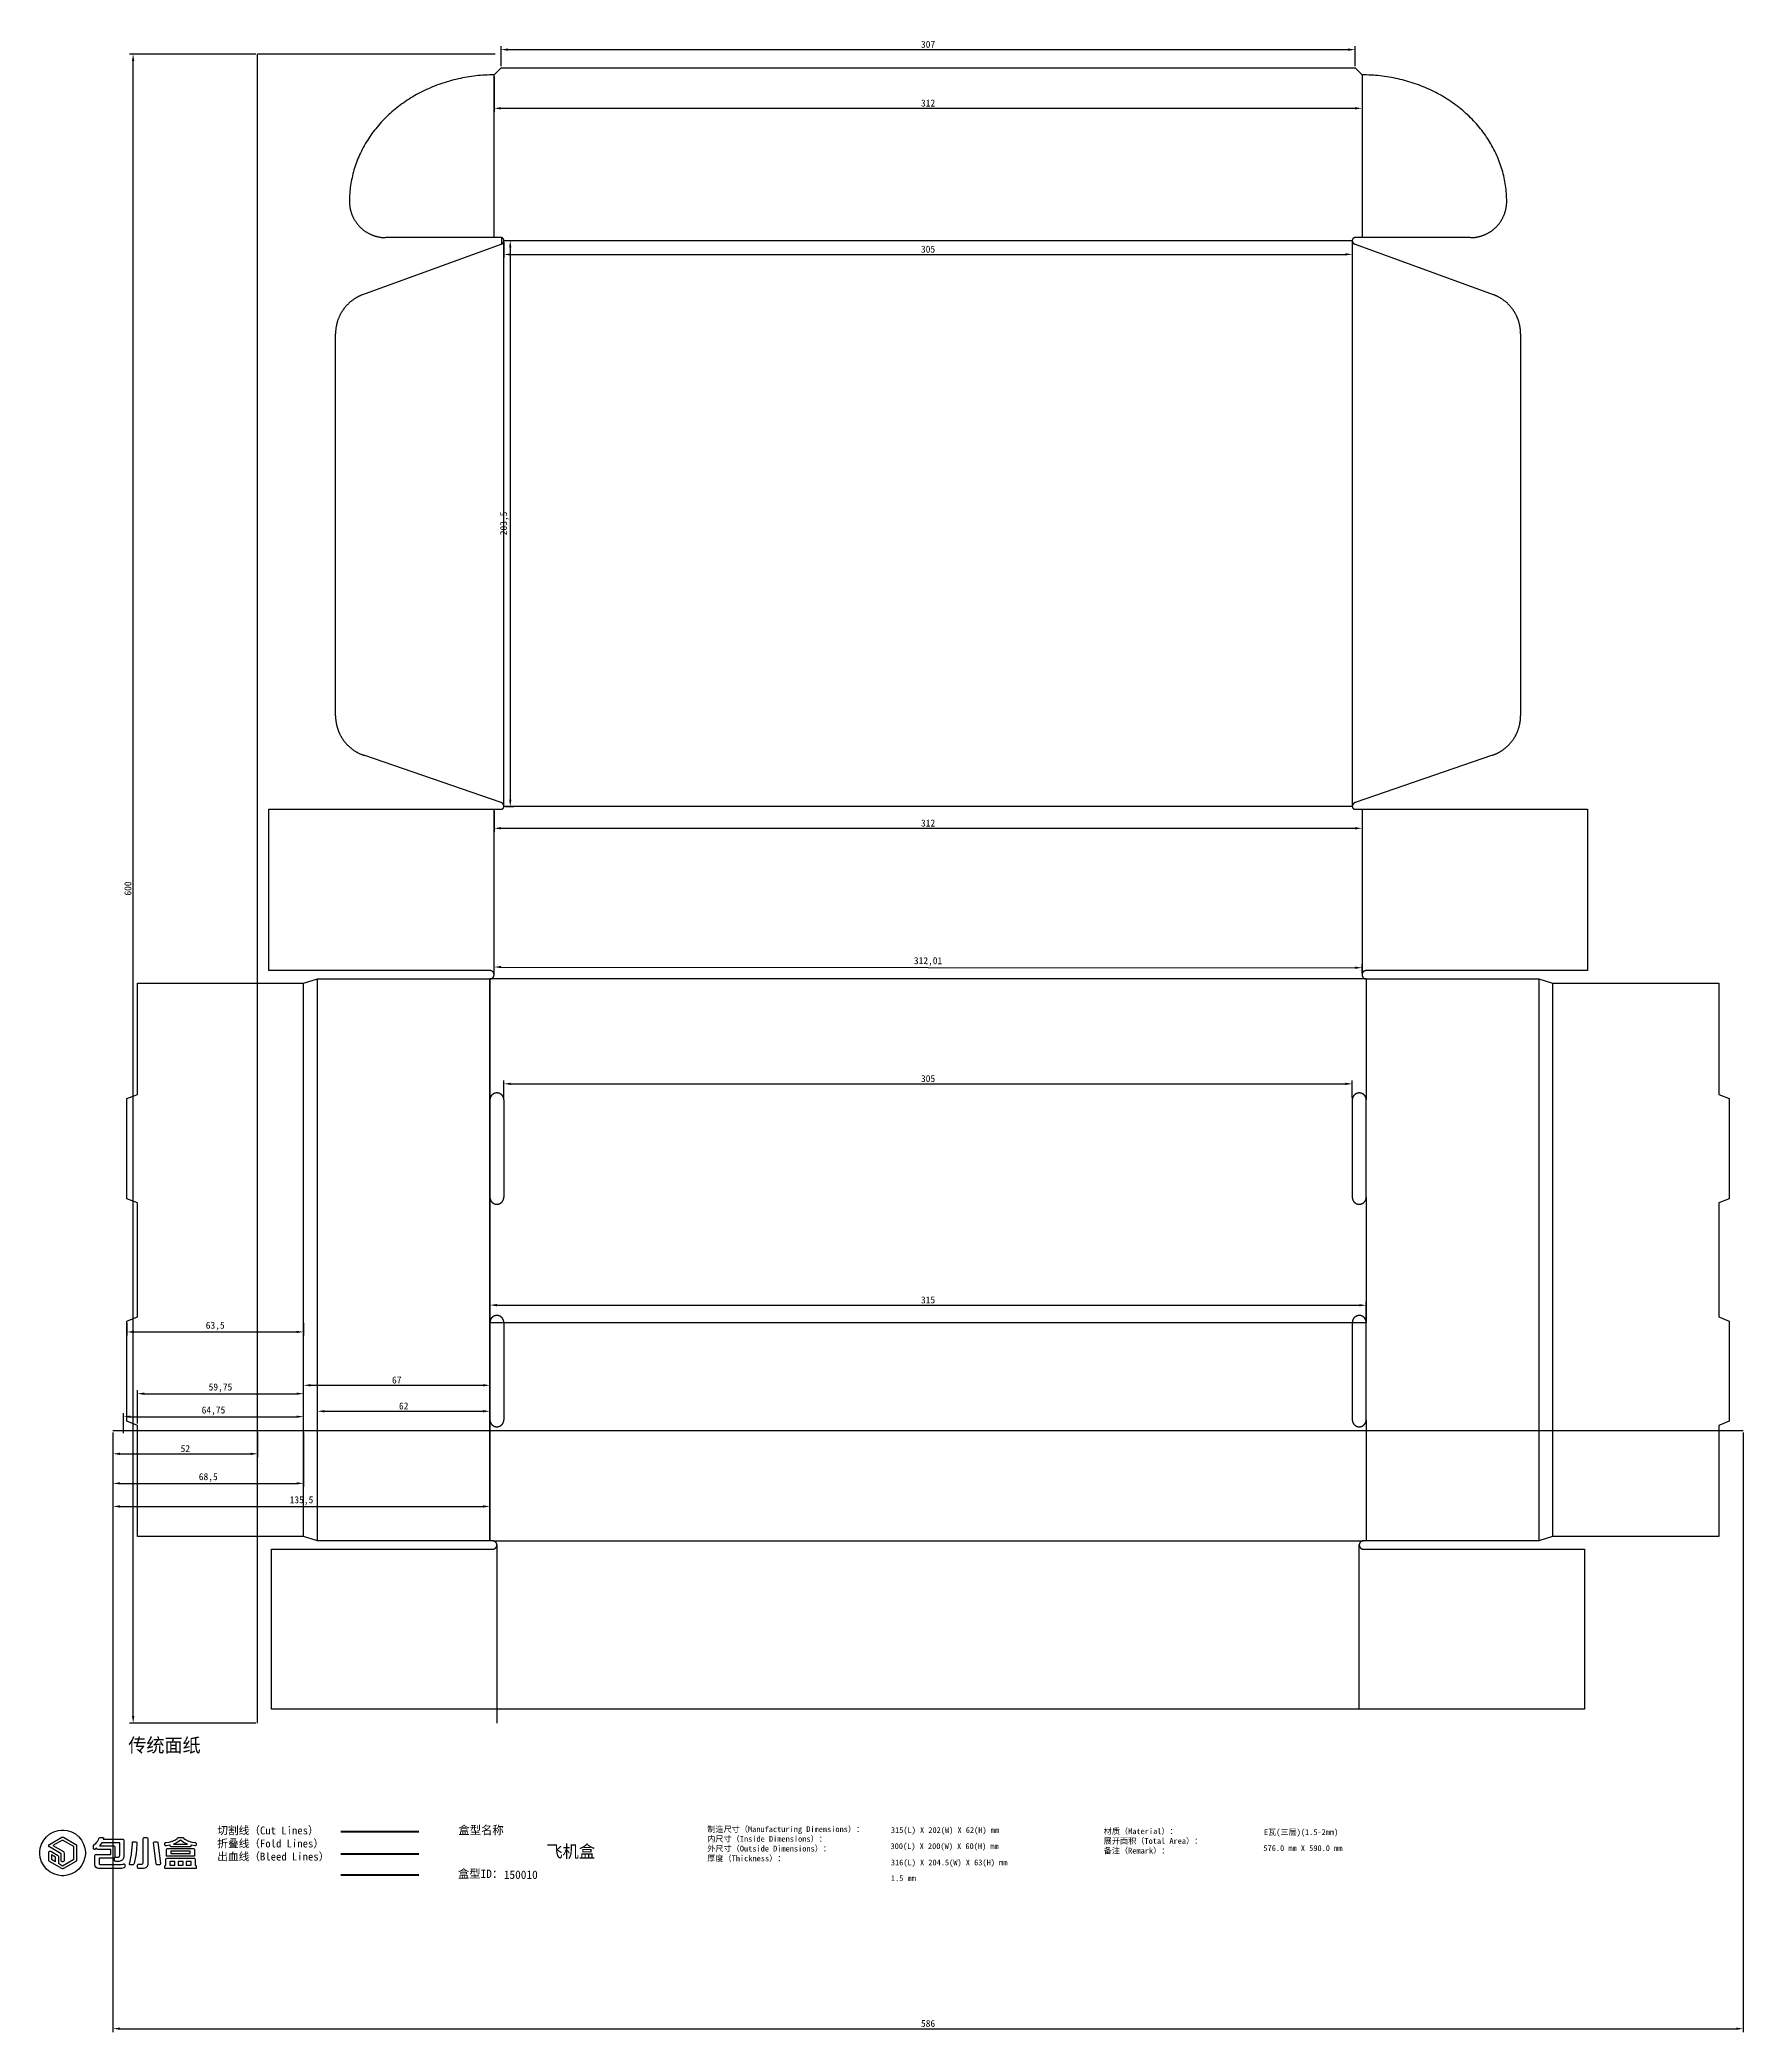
# Model space of a CAD drawing. Header units: millimetres. Extents: x -1 to 611, y -51 to 665.
import ezdxf

# ---------------------------------------------------------------- set-up
doc = ezdxf.new("R2010")
doc.units = ezdxf.units.MM
doc.layers.add('cuts', color=5, linetype='Continuous')
doc.layers.add('folds', color=1, linetype='Continuous')
doc.dimstyles.get("Standard").update_dxf_attribs({"dimtxt": 2.5, "dimasz": 2.5, "dimexe": 1.25, "dimexo": 0.625, "dimtad": 1, "dimcen": 2.5, "dimazin": 3, "dimtfac": 1, "dimtmove": 0, "dimatfit": 3, "dimarcsym": 0})

msp = doc.modelspace()

# ---------------------------------------------------------------- blocks, each defined once
blk = doc.blocks.new('*U0')
at = {"color": 5, "lineweight": 50}
blk.add_line((106.86, -9.03), (135, -9.03), dxfattribs=at)
at = {"color": 1, "lineweight": 50}
blk.add_line((106.86, -17.05), (135, -17.05), dxfattribs=at)
at = {"color": 3, "lineweight": 50}
blk.add_line((106.86, -24.57), (135, -24.57), dxfattribs=at)
at = {"color": 30}
blk.add_lwpolyline([(15.09, -16.7), (15.09, -17.11), (14.93, -18.35), (14.45, -19.89), (13.69, -21.28), (12.69, -22.49), (11.48, -23.49), (10.09, -24.25), (8.55, -24.73), (7.31, -24.89), (6.9, -24.89), (6.49, -24.89), (5.25, -24.73), (3.71, -24.25), (2.32, -23.49), (1.11, -22.49), (0.11, -21.28), (-0.65, -19.89), (-1.13, -18.35), (-1.29, -17.11), (-1.29, -16.7), (-1.29, -16.29), (-1.13, -15.05), (-0.65, -13.51), (0.11, -12.12), (1.11, -10.9), (2.32, -9.9), (3.71, -9.15), (5.25, -8.67), (6.49, -8.5), (6.9, -8.5), (7.31, -8.5), (8.55, -8.67), (10.09, -9.15), (11.48, -9.9), (12.69, -10.9), (13.69, -12.12), (14.45, -13.51), (14.93, -15.05), (15.09, -16.29), (15.09, -16.7)], close=True, dxfattribs=at)
at = {"color": 7}
for points in [[(6.9, -22.41), (6.84, -22.41), (6.66, -22.36), (6.64, -22.34), (2.14, -19.74), (2.1, -19.72), (1.95, -19.55), (1.88, -19.36), (1.88, -19.3), (1.88, -16.57), (1.88, -16.5), (1.95, -16.31), (2.1, -16.14), (2.13, -16.12), (2.17, -16.1), (2.39, -16.05), (2.61, -16.1), (2.65, -16.12), (5.11, -17.53), (5.15, -17.56), (5.3, -17.72), (5.37, -17.91), (5.37, -17.98), (5.37, -20.42), (6.9, -21.31), (10.89, -19), (10.89, -14.39), (6.9, -12.08), (3.42, -14.09), (7.15, -16.25), (7.19, -16.27), (7.34, -16.44), (7.41, -16.63), (7.41, -16.7), (7.41, -19.4), (7.41, -19.49), (7.26, -19.76), (6.99, -19.91), (6.9, -19.91), (6.81, -19.91), (6.53, -19.76), (6.38, -19.49), (6.38, -19.4), (6.38, -16.99), (2.13, -14.54), (2.1, -14.51), (1.95, -14.35), (1.88, -14.16), (1.88, -14.09), (1.88, -14.03), (1.95, -13.84), (2.1, -13.67), (2.13, -13.65), (6.64, -11.05), (6.68, -11.02), (6.9, -10.98), (7.11, -11.02), (7.15, -11.05), (11.66, -13.65), (11.7, -13.67), (11.85, -13.84), (11.92, -14.03), (11.92, -14.09), (11.92, -19.3), (11.92, -19.36), (11.85, -19.55), (11.7, -19.72), (11.66, -19.74), (7.15, -22.34), (7.13, -22.35), (6.96, -22.41), (6.9, -22.41)], [(21.36, -11.14), (21.4, -11.14), (21.54, -11.22), (21.59, -11.38), (21.59, -11.41), (21.59, -11.41), (21.58, -11.43), (21.51, -11.7), (21.49, -11.74), (28.55, -11.74), (28.62, -11.74), (28.82, -11.85), (28.93, -12.05), (28.93, -12.12), (28.93, -17.85), (28.93, -18.03), (28.79, -18.59), (28.48, -19.11), (28.39, -19.2), (28.3, -19.29), (27.77, -19.6), (27.2, -19.74), (27.01, -19.74), (25.91, -19.74), (25.84, -19.74), (25.64, -19.63), (25.53, -19.43), (25.53, -19.36), (25.53, -18.63), (19.98, -18.63), (19.98, -20.48), (19.98, -20.55), (20.08, -20.78), (20.32, -20.88), (20.4, -20.88), (27.7, -20.88), (27.96, -20.88), (28.65, -20.73), (28.73, -20.7), (28.77, -20.68), (28.92, -20.68), (29.08, -20.74), (29.2, -20.87), (29.24, -21.01), (29.24, -21.05), (29.24, -21.69), (29.24, -21.74), (29.17, -21.9), (29.03, -22.03), (28.99, -22.04), (28.89, -22.08), (28.01, -22.25), (27.71, -22.25), (20, -22.25), (19.83, -22.25), (19.33, -22.16), (18.84, -21.88), (18.55, -21.41), (18.46, -20.92), (18.46, -20.75), (18.46, -17.7), (18.46, -17.64), (18.57, -17.44), (18.77, -17.33), (18.84, -17.33), (24.19, -17.33), (24.19, -15.48), (19.61, -15.48), (19.55, -15.48), (19.35, -15.38), (19.25, -15.19), (19.25, -15.12), (19.25, -14.97), (19.19, -15.01), (18.6, -15.4), (18.54, -15.43), (18.5, -15.45), (18.35, -15.48), (18.17, -15.42), (18.03, -15.29), (17.98, -15.15), (17.98, -15.1), (17.98, -14.11), (17.98, -14.06), (18.03, -13.92), (18.15, -13.8), (18.18, -13.78), (18.29, -13.72), (18.8, -13.33), (19.25, -12.85), (19.34, -12.74), (19.4, -12.65), (19.9, -11.68), (19.93, -11.58), (19.95, -11.51), (20.16, -11.26), (20.44, -11.13), (20.54, -11.13), (21.36, -11.13), (21.36, -11.14)], [(20.09, -14.21), (25.28, -14.21), (25.34, -14.21), (25.54, -14.32), (25.66, -14.52), (25.66, -14.59), (25.66, -18.28), (26.57, -18.28), (26.67, -18.28), (26.96, -18.23), (27.23, -18.07), (27.39, -17.8), (27.45, -17.51), (27.45, -17.42), (27.45, -13.04), (20.94, -13.04), (20.88, -13.15), (20.17, -14.12), (20.09, -14.21)], [(33.19, -12.66), (33.25, -12.66), (33.46, -12.77), (33.57, -12.98), (33.57, -13.04), (33.56, -13.43), (33.48, -15.31), (33.31, -17.04), (33.26, -17.36), (33.21, -17.68), (32.59, -20.48), (32.51, -20.72), (32.5, -20.76), (32.38, -20.91), (32.21, -20.98), (32.15, -20.98), (31.3, -20.98), (31.25, -20.98), (31.12, -20.94), (30.99, -20.83), (30.92, -20.67), (30.92, -20.54), (30.93, -20.5), (31.01, -20.26), (31.56, -17.76), (31.6, -17.51), (31.65, -17.16), (31.96, -13.43), (31.96, -13.03), (31.96, -12.98), (32.07, -12.76), (32.27, -12.66), (32.34, -12.66), (33.19, -12.66)], [(37.06, -11.14), (37.13, -11.14), (37.35, -11.26), (37.47, -11.47), (37.47, -11.55), (37.47, -20.6), (37.47, -20.79), (37.36, -21.36), (37.11, -21.8), (37.03, -21.87), (36.96, -21.93), (36.49, -22.16), (35.92, -22.26), (35.74, -22.26), (34.17, -22.26), (34.1, -22.26), (33.9, -22.15), (33.79, -21.95), (33.79, -21.88), (33.79, -21.17), (33.79, -21.1), (33.9, -20.9), (34.1, -20.79), (34.17, -20.79), (35.25, -20.79), (35.3, -20.79), (35.47, -20.75), (35.65, -20.63), (35.77, -20.45), (35.81, -20.28), (35.81, -20.23), (35.81, -11.55), (35.81, -11.48), (35.93, -11.26), (36.15, -11.14), (36.22, -11.14), (37.06, -11.14), (37.06, -11.14)], [(41.17, -12.99), (42.06, -20.56), (42.06, -20.61), (41.96, -20.85), (41.75, -20.98), (41.68, -20.98), (40.84, -20.98), (40.77, -20.98), (40.58, -20.88), (40.47, -20.69), (40.46, -20.65), (39.57, -13.08), (39.56, -13.02), (39.66, -12.78), (39.88, -12.66), (39.95, -12.66), (40.79, -12.66), (40.85, -12.66), (41.04, -12.75), (41.16, -12.94), (41.17, -12.99)], [(48.72, -11.15), (49.86, -11.15), (49.92, -11.15), (50.13, -11.21), (50.33, -11.33), (50.37, -11.37), (50.46, -11.47), (51.09, -11.93), (51.91, -12.36), (52.11, -12.44), (52.31, -12.52), (53.33, -12.82), (54.37, -12.98), (54.58, -12.99), (54.63, -12.99), (54.82, -13.09), (54.92, -13.28), (54.92, -13.34), (54.92, -13.82), (54.92, -13.89), (54.8, -14.09), (54.57, -14.18), (54.52, -14.17), (54.39, -14.15), (53.16, -13.91), (53.04, -13.88), (53.04, -14.12), (53.04, -14.19), (52.93, -14.38), (52.73, -14.5), (52.66, -14.5), (45.93, -14.5), (45.87, -14.5), (45.67, -14.38), (45.56, -14.19), (45.56, -14.12), (45.56, -13.88), (45.43, -13.91), (44.14, -14.16), (44.01, -14.18), (43.96, -14.18), (43.77, -14.1), (43.66, -13.93), (43.66, -13.87), (43.66, -13.29), (43.66, -13.24), (43.75, -13.08), (43.91, -12.99), (43.96, -12.99), (44.17, -12.98), (45.23, -12.82), (46.27, -12.52), (46.48, -12.44), (46.67, -12.36), (47.49, -11.94), (48.11, -11.47), (48.2, -11.37), (48.24, -11.34), (48.44, -11.21), (48.65, -11.15), (48.72, -11.15)], [(46.8, -13.52), (51.77, -13.52), (51.52, -13.43), (50.39, -12.9), (49.45, -12.25), (49.29, -12.1), (49.13, -12.24), (48.18, -12.88), (47.05, -13.43), (46.8, -13.52)], [(2.91, -19), (4.34, -19.83), (4.34, -18.28), (2.91, -17.45), (2.91, -19)], [(54.56, -19.01), (54.56, -21.09), (54.57, -21.09), (54.63, -21.09), (54.82, -21.2), (54.92, -21.38), (54.92, -21.44), (54.92, -22.26), (43.66, -22.26), (43.66, -21.44), (43.66, -21.38), (43.76, -21.2), (43.95, -21.09), (44.01, -21.09), (44.01, -19.01), (44.01, -18.95), (44.12, -18.75), (44.32, -18.64), (44.39, -18.64), (54.18, -18.64), (54.24, -18.64), (54.44, -18.75), (54.56, -18.95), (54.56, -19.01)], [(54.29, -15.5), (54.29, -17.88), (44.29, -17.88), (44.29, -15.5), (44.29, -15.43), (44.4, -15.24), (44.6, -15.12), (44.66, -15.12), (53.91, -15.12), (53.98, -15.12), (54.18, -15.24), (54.29, -15.43), (54.29, -15.5)], [(45.4, -21.09), (47.23, -21.09), (47.23, -19.76), (45.4, -19.76), (45.4, -21.09)], [(45.78, -16.96), (52.8, -16.96), (52.8, -16.08), (45.78, -16.08), (45.78, -16.96)], [(48.4, -21.09), (50.17, -21.09), (50.17, -19.76), (48.4, -19.76), (48.4, -21.09)], [(51.35, -21.09), (53.16, -21.09), (53.16, -19.76), (51.35, -19.76), (51.35, -21.09)]]:
    blk.add_lwpolyline(points, close=True, dxfattribs=at)
at = {"insert": (62.48, -7.22), "char_height": 2.81671, "attachment_point": 1}
blk.add_mtext_dynamic_manual_height_columns('{\\fArial Unicode MS|b0|i0|c134|p0;切割线（\\fSimSun|b0|i0|c134|p2;Cut Lines\\fArial Unicode MS|b0|i0|c134|p0;）\\fSimSun|b0|i0|c134|p2;\\P\\fArial Unicode MS|b0|i0|c134|p0;折叠线（\\fSimSun|b0|i0|c134|p2;Fold Lines\\fArial Unicode MS|b0|i0|c134|p0;）\\fSimSun|b0|i0|c134|p2;\\H2.14166x; \\H0.46693x;\\P\\fArial Unicode MS|b0|i0|c134|p0;出血线（\\fSimSun|b0|i0|c134|p2;Bleed Lines\\fArial Unicode MS|b0|i0|c134|p0;）\\H1.76775x; }', width=43.0189, gutter_width=112.21, heights=[22.95], dxfattribs=at)
at = {"lineweight": 211}
for s, width, heights, insert, char_height, attachment_point in [('{\\fSimSun|b0|i0|c134|p2;盒型名称}', 19.2043, [0], (149.15, -7.02), 2.9911, 1), ('{\\fArial Unicode MS|b0|i0|c134|p0;制造尺寸（\\fSimSun|b0|i0|c134|p2;\\C0;Manufacturing Dimensions\\fArial Unicode MS|b0|i0|c134|p0;\\C256;）：\\fSimSun|b0|i0|c134|p2;\\P\\fArial Unicode MS|b0|i0|c134|p0;\\C0;内尺寸（\\fSimSun|b0|i0|c134|p2;Inside Dimensions\\fArial Unicode MS|b0|i0|c134|p0;）：\\fSimSun|b0|i0|c134|p2;\\H2.13842x; \\H0.46764x;\\P\\fArial Unicode MS|b0|i0|c134|p0;外尺寸（\\fSimSun|b0|i0|c134|p2;Outside Dimensions\\fArial Unicode MS|b0|i0|c134|p0;）：\\fSimSun|b0|i0|c134|p2;\\H1.76014x; \\H0.56814x;\\P\\fArial Unicode MS|b0|i0|c134|p0;厚度（\\fSimSun|b0|i0|c134|p2;Thickness\\fArial Unicode MS|b0|i0|c134|p0;）：\\H1.88094x; }', 62.394, [0], (238.61, -7.12), 2.09375, 1), ('飞机盒', 81.4197, [9.16], (189.54, -16.4), 4.487, 5), ('300(L) X 200(W) X 60(H) mm', 66.8699, [0], (304.5, -13.23), 2.0938, 1), ('315(L) X 202(W) X 62(H) mm', 66.9285, [0], (304.64, -7.45), 2.0938, 1), ('{\\fArial Unicode MS|b0|i0|c134|p0;材质（\\fSimSun|b0|i0|c134|p2;\\C0;Material\\fArial Unicode MS|b0|i0|c134|p0;\\C256;）：\\fSimSun|b0|i0|c134|p2;\\P\\fArial Unicode MS|b0|i0|c134|p0;\\C0;展开面积（\\fSimSun|b0|i0|c134|p2;Total Area\\fArial Unicode MS|b0|i0|c134|p0;）：\\fSimSun|b0|i0|c134|p2;\\H2.13381x; \\H0.46865x;\\P\\fArial Unicode MS|b0|i0|c134|p0;备注（\\fSimSun|b0|i0|c134|p2;Remark\\fArial Unicode MS|b0|i0|c134|p0;）：\\H1.76559x; }', 55.946, [0], (381.12, -7.86), 2.09375, 1), ('576.0 mm X 590.0 mm', 66.9676, [0], (438.54, -13.94), 2.0938, 1), ('E瓦(三层)(1.5-2mm)', 66.9285, [0], (438.73, -8.18), 2.0938, 1), ('316(L) X 204.5(W) X 63(H) mm', 66.9676, [0], (304.64, -19.09), 2.0938, 1), ('{\\fSimSun|b0|i0|c134|p2;盒型ID：}', 19.2043, [0], (148.99, -22.71), 2.9911, 1), ('150010', 19.2043, [0], (165.49, -23.05), 2.991, 1), ('1.5 mm', 66.909, [0], (304.64, -24.75), 2.094, 1)]:
    blk.add_mtext_dynamic_manual_height_columns(s, width=width, gutter_width=214.48, heights=heights, dxfattribs=dict(at, insert=insert, char_height=char_height, attachment_point=attachment_point))
blk = doc.blocks.new('traditional')
at = {"layer": 'cuts'}
for p, q in [((132, 592.5), (134.5, 595)), ((134.5, 595), (441.5, 595)), ((441.5, 595), (444, 592.5)), ((132, 592.5), (132, 592.5)), ((84.87, 513.52), (134.51, 531.59)), ((132, 534), (93, 534)), ((134.5, 534), (132, 534)), ((441.49, 531.59), (491.13, 513.52)), ((444, 534), (441.5, 534)), ((483, 534), (444, 534)), ((75, 362.1), (75, 499.43)), ((501, 499.43), (501, 362.1)), ((134.49, 330.92), (85.12, 347.92)), ((490.88, 347.92), (441.51, 330.92)), ((51, 270.5), (51, 328.5)), ((51, 328.5), (132, 328.5)), ((132, 328.5), (134.5, 328.5)), ((441.5, 328.5), (444, 328.5)), ((444, 328.5), (525, 328.5)), ((525, 328.5), (525, 270.5)), ((3.75, 226), (3.75, 266)), ((3.75, 266), (63.5, 266)), ((129, 270.5), (51, 270.5)), ((63.5, 266), (68.5, 267.5)), ((68.5, 267.5), (130.5, 267.5)), ((130.5, 270.5), (129, 270.5)), ((130.5, 267.5), (130.5, 267.5)), ((447, 270.5), (445.5, 270.5)), ((445.5, 267.5), (507.5, 267.5)), ((525, 270.5), (447, 270.5)), ((507.5, 267.5), (512.5, 266)), ((512.5, 266), (572.25, 266)), ((572.25, 266), (572.25, 226)), ((0, 224.5), (3.75, 226)), ((0, 188.5), (0, 224.5)), ((130.5, 189), (130.5, 224)), ((130.5, 224), (130.5, 224)), ((133, 226.5), (133, 226.5)), ((135.5, 224), (135.5, 189)), ((440.5, 224), (440.5, 189)), ((443, 226.5), (443, 226.5)), ((445.5, 189), (445.5, 224)), ((445.5, 224), (445.5, 224)), ((572.25, 226), (576, 224.5)), ((576, 224.5), (576, 188.5)), ((3.75, 187), (0, 188.5)), ((3.75, 146), (3.75, 187)), ((133, 186.5), (133, 186.5)), ((443, 186.5), (443, 186.5)), ((576, 188.5), (572.25, 187)), ((572.25, 187), (572.25, 146)), ((0, 144.5), (3.75, 146)), ((0, 108.5), (0, 144.5)), ((130.5, 109), (130.5, 144)), ((130.5, 144), (130.5, 144)), ((133, 146.5), (133, 146.5)), ((135.5, 144), (135.5, 109)), ((440.5, 144), (440.5, 109)), ((443, 146.5), (443, 146.5)), ((445.5, 109), (445.5, 144)), ((445.5, 144), (445.5, 144)), ((572.25, 146), (576, 144.5)), ((576, 144.5), (576, 108.5)), ((3.75, 107), (0, 108.5)), ((576, 108.5), (572.25, 107)), ((3.75, 67), (3.75, 107)), ((133, 106.5), (133, 106.5)), ((443, 106.5), (443, 106.5)), ((572.25, 107), (572.25, 67)), ((63.5, 67), (3.75, 67)), ((68.5, 65.5), (63.5, 67)), ((131.5, 65.5), (68.5, 65.5)), ((445.5, 65.5), (444.5, 65.5)), ((507.5, 65.5), (445.5, 65.5)), ((512.5, 67), (507.5, 65.5)), ((572.25, 67), (512.5, 67)), ((52, 5), (52, 62.5)), ((52, 62.5), (130, 62.5)), ((130, 62.5), (131.5, 62.5)), ((444.5, 62.5), (446, 62.5)), ((446, 62.5), (524, 62.5)), ((524, 62.5), (524, 5)), ((443, 5), (52, 5)), ((524, 5), (443, 5))]:
    blk.add_line(p, q, dxfattribs=at)
for points in [[(132, 592.5), (131.18, 592.49), (130.37, 592.48), (129.55, 592.45), (128.73, 592.41), (127.92, 592.36), (127.11, 592.3), (126.29, 592.23), (125.48, 592.14), (124.67, 592.05), (123.87, 591.94), (123.06, 591.82), (122.26, 591.69), (121.46, 591.55), (120.66, 591.4), (119.86, 591.24), (119.07, 591.07), (118.28, 590.89), (117.49, 590.69), (116.71, 590.49), (115.93, 590.27), (115.16, 590.05), (114.39, 589.81), (113.62, 589.56), (112.86, 589.3), (112.1, 589.04), (111.35, 588.76), (110.6, 588.47), (109.86, 588.17), (109.12, 587.86), (108.39, 587.54), (107.67, 587.21), (106.95, 586.87), (106.24, 586.52), (105.53, 586.16), (104.83, 585.8), (104.14, 585.42), (103.45, 585.03), (102.77, 584.63), (102.1, 584.23), (101.44, 583.81), (100.78, 583.39), (100.13, 582.95), (99.49, 582.51), (98.85, 582.06), (98.23, 581.6), (97.61, 581.13), (97, 580.65), (96.4, 580.17), (95.81, 579.67), (95.23, 579.17), (94.66, 578.66), (94.09, 578.15), (93.54, 577.62), (92.99, 577.09), (92.46, 576.55), (91.93, 576), (91.42, 575.45), (90.91, 574.89), (90.42, 574.32), (89.93, 573.74), (89.46, 573.16), (88.99, 572.57), (88.54, 571.98), (88.09, 571.38), (87.66, 570.77), (87.24, 570.16), (86.83, 569.54), (86.43, 568.92), (86.04, 568.29), (85.67, 567.66), (85.3, 567.02), (84.95, 566.37), (84.61, 565.72), (84.28, 565.07), (83.96, 564.41), (83.65, 563.75), (83.36, 563.08), (83.07, 562.41), (82.8, 561.74), (82.55, 561.06), (82.3, 560.38), (82.06, 559.69), (81.84, 559.01), (81.63, 558.32), (81.44, 557.62), (81.25, 556.93), (81.08, 556.23), (80.92, 555.53), (80.77, 554.82), (80.64, 554.12), (80.52, 553.41), (80.41, 552.7), (80.31, 551.99), (80.23, 551.28), (80.16, 550.57), (80.1, 549.86), (80.06, 549.14), (80.03, 548.43), (80.01, 547.71), (80, 547)], [(496, 547), (495.99, 547.71), (495.97, 548.43), (495.94, 549.14), (495.9, 549.86), (495.84, 550.57), (495.77, 551.28), (495.69, 551.99), (495.59, 552.7), (495.48, 553.41), (495.36, 554.12), (495.23, 554.82), (495.08, 555.53), (494.92, 556.23), (494.75, 556.93), (494.56, 557.62), (494.37, 558.32), (494.16, 559.01), (493.94, 559.69), (493.7, 560.38), (493.45, 561.06), (493.2, 561.74), (492.93, 562.41), (492.64, 563.08), (492.35, 563.75), (492.04, 564.41), (491.72, 565.07), (491.39, 565.72), (491.05, 566.37), (490.7, 567.02), (490.33, 567.66), (489.96, 568.29), (489.57, 568.92), (489.17, 569.54), (488.76, 570.16), (488.34, 570.77), (487.91, 571.38), (487.46, 571.98), (487.01, 572.57), (486.54, 573.16), (486.07, 573.74), (485.58, 574.32), (485.09, 574.89), (484.58, 575.45), (484.07, 576), (483.54, 576.55), (483.01, 577.09), (482.46, 577.62), (481.91, 578.15), (481.34, 578.66), (480.77, 579.17), (480.19, 579.67), (479.6, 580.17), (479, 580.65), (478.39, 581.13), (477.77, 581.6), (477.15, 582.06), (476.51, 582.51), (475.87, 582.95), (475.22, 583.39), (474.56, 583.81), (473.9, 584.23), (473.23, 584.63), (472.55, 585.03), (471.86, 585.42), (471.17, 585.8), (470.47, 586.16), (469.76, 586.52), (469.05, 586.87), (468.33, 587.21), (467.61, 587.54), (466.88, 587.86), (466.14, 588.17), (465.4, 588.47), (464.65, 588.76), (463.9, 589.04), (463.14, 589.3), (462.38, 589.56), (461.61, 589.81), (460.84, 590.05), (460.07, 590.27), (459.29, 590.49), (458.51, 590.69), (457.72, 590.89), (456.93, 591.07), (456.14, 591.24), (455.34, 591.4), (454.54, 591.55), (453.74, 591.69), (452.94, 591.82), (452.13, 591.94), (451.33, 592.05), (450.52, 592.14), (449.71, 592.23), (448.89, 592.3), (448.08, 592.36), (447.27, 592.41), (446.45, 592.45), (445.63, 592.48), (444.82, 592.49), (444, 592.5)], [(80, 547), (80, 546.8), (80.01, 546.59), (80.01, 546.39), (80.03, 546.18), (80.04, 545.98), (80.06, 545.78), (80.08, 545.57), (80.1, 545.37), (80.13, 545.17), (80.16, 544.97), (80.19, 544.76), (80.23, 544.56), (80.27, 544.36), (80.31, 544.16), (80.36, 543.97), (80.41, 543.77), (80.46, 543.57), (80.52, 543.37), (80.57, 543.18), (80.64, 542.98), (80.7, 542.79), (80.77, 542.6), (80.84, 542.4), (80.91, 542.21), (80.99, 542.03), (81.07, 541.84), (81.15, 541.65), (81.24, 541.46), (81.33, 541.28), (81.42, 541.1), (81.51, 540.92), (81.61, 540.74), (81.71, 540.56), (81.81, 540.38), (81.92, 540.21), (82.02, 540.03), (82.13, 539.86), (82.25, 539.69), (82.36, 539.52), (82.48, 539.36), (82.6, 539.19), (82.73, 539.03), (82.85, 538.87), (82.98, 538.71), (83.11, 538.56), (83.25, 538.4), (83.38, 538.25), (83.52, 538.1), (83.66, 537.95), (83.81, 537.81), (83.95, 537.66), (84.1, 537.52), (84.25, 537.38), (84.4, 537.25), (84.56, 537.11), (84.71, 536.98), (84.87, 536.85), (85.03, 536.73), (85.19, 536.6), (85.36, 536.48), (85.52, 536.36), (85.69, 536.25), (85.86, 536.13), (86.03, 536.02), (86.21, 535.92), (86.38, 535.81), (86.56, 535.71), (86.74, 535.61), (86.92, 535.51), (87.1, 535.42), (87.28, 535.33), (87.46, 535.24), (87.65, 535.15), (87.84, 535.07), (88.03, 534.99), (88.21, 534.91), (88.4, 534.84), (88.6, 534.77), (88.79, 534.7), (88.98, 534.64), (89.18, 534.57), (89.37, 534.52), (89.57, 534.46), (89.77, 534.41), (89.97, 534.36), (90.16, 534.31), (90.36, 534.27), (90.56, 534.23), (90.76, 534.19), (90.97, 534.16), (91.17, 534.13), (91.37, 534.1), (91.57, 534.08), (91.78, 534.06), (91.98, 534.04), (92.18, 534.03), (92.39, 534.01), (92.59, 534.01), (92.8, 534), (93, 534)], [(483, 534), (483.2, 534), (483.41, 534.01), (483.61, 534.01), (483.82, 534.03), (484.02, 534.04), (484.22, 534.06), (484.43, 534.08), (484.63, 534.1), (484.83, 534.13), (485.03, 534.16), (485.24, 534.19), (485.44, 534.23), (485.64, 534.27), (485.84, 534.31), (486.03, 534.36), (486.23, 534.41), (486.43, 534.46), (486.63, 534.52), (486.82, 534.57), (487.02, 534.64), (487.21, 534.7), (487.4, 534.77), (487.6, 534.84), (487.79, 534.91), (487.97, 534.99), (488.16, 535.07), (488.35, 535.15), (488.54, 535.24), (488.72, 535.33), (488.9, 535.42), (489.08, 535.51), (489.26, 535.61), (489.44, 535.71), (489.62, 535.81), (489.79, 535.92), (489.97, 536.02), (490.14, 536.13), (490.31, 536.25), (490.48, 536.36), (490.64, 536.48), (490.81, 536.6), (490.97, 536.73), (491.13, 536.85), (491.29, 536.98), (491.44, 537.11), (491.6, 537.25), (491.75, 537.38), (491.9, 537.52), (492.05, 537.66), (492.19, 537.81), (492.34, 537.95), (492.48, 538.1), (492.62, 538.25), (492.75, 538.4), (492.89, 538.56), (493.02, 538.71), (493.15, 538.87), (493.27, 539.03), (493.4, 539.19), (493.52, 539.36), (493.64, 539.52), (493.75, 539.69), (493.87, 539.86), (493.98, 540.03), (494.08, 540.21), (494.19, 540.38), (494.29, 540.56), (494.39, 540.74), (494.49, 540.92), (494.58, 541.1), (494.67, 541.28), (494.76, 541.46), (494.85, 541.65), (494.93, 541.84), (495.01, 542.03), (495.09, 542.21), (495.16, 542.4), (495.23, 542.6), (495.3, 542.79), (495.36, 542.98), (495.43, 543.18), (495.48, 543.37), (495.54, 543.57), (495.59, 543.77), (495.64, 543.97), (495.69, 544.16), (495.73, 544.36), (495.77, 544.56), (495.81, 544.76), (495.84, 544.97), (495.87, 545.17), (495.9, 545.37), (495.92, 545.57), (495.94, 545.78), (495.96, 545.98), (495.97, 546.18), (495.99, 546.39), (495.99, 546.59), (496, 546.8), (496, 547)], [(135.5, 533), (135.5, 533.02), (135.5, 533.03), (135.5, 533.05), (135.5, 533.06), (135.5, 533.08), (135.5, 533.09), (135.49, 533.11), (135.49, 533.13), (135.49, 533.14), (135.49, 533.16), (135.49, 533.17), (135.48, 533.19), (135.48, 533.2), (135.48, 533.22), (135.47, 533.23), (135.47, 533.25), (135.46, 533.26), (135.46, 533.28), (135.46, 533.29), (135.45, 533.31), (135.45, 533.32), (135.44, 533.34), (135.44, 533.35), (135.43, 533.37), (135.42, 533.38), (135.42, 533.4), (135.41, 533.41), (135.4, 533.43), (135.4, 533.44), (135.39, 533.45), (135.38, 533.47), (135.38, 533.48), (135.37, 533.5), (135.36, 533.51), (135.35, 533.52), (135.34, 533.54), (135.34, 533.55), (135.33, 533.56), (135.32, 533.58), (135.31, 533.59), (135.3, 533.6), (135.29, 533.61), (135.28, 533.63), (135.27, 533.64), (135.26, 533.65), (135.25, 533.66), (135.24, 533.67), (135.23, 533.68), (135.22, 533.7), (135.21, 533.71), (135.2, 533.72), (135.18, 533.73), (135.17, 533.74), (135.16, 533.75), (135.15, 533.76), (135.14, 533.77), (135.13, 533.78), (135.11, 533.79), (135.1, 533.8), (135.09, 533.81), (135.08, 533.82), (135.06, 533.83), (135.05, 533.84), (135.04, 533.84), (135.02, 533.85), (135.01, 533.86), (135, 533.87), (134.98, 533.88), (134.97, 533.88), (134.95, 533.89), (134.94, 533.9), (134.93, 533.9), (134.91, 533.91), (134.9, 533.92), (134.88, 533.92), (134.87, 533.93), (134.85, 533.94), (134.84, 533.94), (134.82, 533.95), (134.81, 533.95), (134.79, 533.96), (134.78, 533.96), (134.76, 533.96), (134.75, 533.97), (134.73, 533.97), (134.72, 533.98), (134.7, 533.98), (134.69, 533.98), (134.67, 533.99), (134.66, 533.99), (134.64, 533.99), (134.63, 533.99), (134.61, 533.99), (134.59, 534), (134.58, 534), (134.56, 534), (134.55, 534), (134.53, 534), (134.52, 534), (134.5, 534)], [(134.51, 531.59), (134.53, 531.6), (134.55, 531.6), (134.56, 531.61), (134.58, 531.62), (134.6, 531.62), (134.61, 531.63), (134.63, 531.64), (134.65, 531.65), (134.66, 531.66), (134.68, 531.66), (134.7, 531.67), (134.71, 531.68), (134.73, 531.69), (134.75, 531.7), (134.76, 531.71), (134.78, 531.72), (134.79, 531.73), (134.81, 531.74), (134.82, 531.75), (134.84, 531.76), (134.85, 531.77), (134.87, 531.78), (134.88, 531.79), (134.9, 531.8), (134.91, 531.81), (134.93, 531.82), (134.94, 531.83), (134.96, 531.84), (134.97, 531.86), (134.98, 531.87), (135, 531.88), (135.01, 531.89), (135.02, 531.9), (135.04, 531.92), (135.05, 531.93), (135.06, 531.94), (135.08, 531.96), (135.09, 531.97), (135.1, 531.98), (135.11, 532), (135.13, 532.01), (135.14, 532.02), (135.15, 532.04), (135.16, 532.05), (135.17, 532.07), (135.19, 532.08), (135.2, 532.1), (135.21, 532.11), (135.22, 532.12), (135.23, 532.14), (135.24, 532.15), (135.25, 532.17), (135.26, 532.19), (135.27, 532.2), (135.28, 532.22), (135.29, 532.23), (135.3, 532.25), (135.31, 532.26), (135.32, 532.28), (135.32, 532.3), (135.33, 532.31), (135.34, 532.33), (135.35, 532.34), (135.36, 532.36), (135.36, 532.38), (135.37, 532.39), (135.38, 532.41), (135.39, 532.43), (135.39, 532.45), (135.4, 532.46), (135.41, 532.48), (135.41, 532.5), (135.42, 532.51), (135.42, 532.53), (135.43, 532.55), (135.44, 532.57), (135.44, 532.58), (135.45, 532.6), (135.45, 532.62), (135.46, 532.64), (135.46, 532.65), (135.46, 532.67), (135.47, 532.69), (135.47, 532.71), (135.47, 532.73), (135.48, 532.74), (135.48, 532.76), (135.48, 532.78), (135.49, 532.8), (135.49, 532.82), (135.49, 532.84), (135.49, 532.85), (135.49, 532.87), (135.5, 532.89), (135.5, 532.91), (135.5, 532.93), (135.5, 532.95), (135.5, 532.96), (135.5, 532.98), (135.5, 533)], [(441.5, 534), (441.48, 534), (441.47, 534), (441.45, 534), (441.44, 534), (441.42, 534), (441.41, 534), (441.39, 533.99), (441.37, 533.99), (441.36, 533.99), (441.34, 533.99), (441.33, 533.99), (441.31, 533.98), (441.3, 533.98), (441.28, 533.98), (441.27, 533.97), (441.25, 533.97), (441.24, 533.96), (441.22, 533.96), (441.21, 533.96), (441.19, 533.95), (441.18, 533.95), (441.16, 533.94), (441.15, 533.94), (441.13, 533.93), (441.12, 533.92), (441.1, 533.92), (441.09, 533.91), (441.07, 533.9), (441.06, 533.9), (441.05, 533.89), (441.03, 533.88), (441.02, 533.88), (441, 533.87), (440.99, 533.86), (440.98, 533.85), (440.96, 533.84), (440.95, 533.84), (440.94, 533.83), (440.92, 533.82), (440.91, 533.81), (440.9, 533.8), (440.89, 533.79), (440.87, 533.78), (440.86, 533.77), (440.85, 533.76), (440.84, 533.75), (440.83, 533.74), (440.82, 533.73), (440.8, 533.72), (440.79, 533.71), (440.78, 533.7), (440.77, 533.68), (440.76, 533.67), (440.75, 533.66), (440.74, 533.65), (440.73, 533.64), (440.72, 533.63), (440.71, 533.61), (440.7, 533.6), (440.69, 533.59), (440.68, 533.58), (440.67, 533.56), (440.66, 533.55), (440.66, 533.54), (440.65, 533.52), (440.64, 533.51), (440.63, 533.5), (440.62, 533.48), (440.62, 533.47), (440.61, 533.45), (440.6, 533.44), (440.6, 533.43), (440.59, 533.41), (440.58, 533.4), (440.58, 533.38), (440.57, 533.37), (440.56, 533.35), (440.56, 533.34), (440.55, 533.32), (440.55, 533.31), (440.54, 533.29), (440.54, 533.28), (440.54, 533.26), (440.53, 533.25), (440.53, 533.23), (440.52, 533.22), (440.52, 533.2), (440.52, 533.19), (440.51, 533.17), (440.51, 533.16), (440.51, 533.14), (440.51, 533.13), (440.51, 533.11), (440.5, 533.09), (440.5, 533.08), (440.5, 533.06), (440.5, 533.05), (440.5, 533.03), (440.5, 533.02), (440.5, 533)], [(440.5, 533), (440.5, 532.98), (440.5, 532.96), (440.5, 532.95), (440.5, 532.93), (440.5, 532.91), (440.5, 532.89), (440.51, 532.87), (440.51, 532.85), (440.51, 532.84), (440.51, 532.82), (440.51, 532.8), (440.52, 532.78), (440.52, 532.76), (440.52, 532.74), (440.53, 532.73), (440.53, 532.71), (440.53, 532.69), (440.54, 532.67), (440.54, 532.65), (440.54, 532.64), (440.55, 532.62), (440.55, 532.6), (440.56, 532.58), (440.56, 532.57), (440.57, 532.55), (440.58, 532.53), (440.58, 532.51), (440.59, 532.5), (440.59, 532.48), (440.6, 532.46), (440.61, 532.45), (440.61, 532.43), (440.62, 532.41), (440.63, 532.39), (440.64, 532.38), (440.64, 532.36), (440.65, 532.34), (440.66, 532.33), (440.67, 532.31), (440.68, 532.3), (440.68, 532.28), (440.69, 532.26), (440.7, 532.25), (440.71, 532.23), (440.72, 532.22), (440.73, 532.2), (440.74, 532.19), (440.75, 532.17), (440.76, 532.15), (440.77, 532.14), (440.78, 532.12), (440.79, 532.11), (440.8, 532.1), (440.81, 532.08), (440.83, 532.07), (440.84, 532.05), (440.85, 532.04), (440.86, 532.02), (440.87, 532.01), (440.89, 532), (440.9, 531.98), (440.91, 531.97), (440.92, 531.96), (440.94, 531.94), (440.95, 531.93), (440.96, 531.92), (440.98, 531.9), (440.99, 531.89), (441, 531.88), (441.02, 531.87), (441.03, 531.86), (441.04, 531.84), (441.06, 531.83), (441.07, 531.82), (441.09, 531.81), (441.1, 531.8), (441.12, 531.79), (441.13, 531.78), (441.15, 531.77), (441.16, 531.76), (441.18, 531.75), (441.19, 531.74), (441.21, 531.73), (441.22, 531.72), (441.24, 531.71), (441.25, 531.7), (441.27, 531.69), (441.29, 531.68), (441.3, 531.67), (441.32, 531.66), (441.34, 531.66), (441.35, 531.65), (441.37, 531.64), (441.39, 531.63), (441.4, 531.62), (441.42, 531.62), (441.44, 531.61), (441.45, 531.6), (441.47, 531.6), (441.49, 531.59)], [(84.87, 513.52), (84.7, 513.46), (84.53, 513.39), (84.36, 513.32), (84.19, 513.25), (84.02, 513.18), (83.85, 513.11), (83.68, 513.03), (83.52, 512.95), (83.35, 512.87), (83.19, 512.79), (83.03, 512.71), (82.87, 512.62), (82.7, 512.53), (82.55, 512.44), (82.39, 512.35), (82.23, 512.26), (82.07, 512.16), (81.92, 512.06), (81.76, 511.96), (81.61, 511.86), (81.46, 511.76), (81.31, 511.65), (81.16, 511.55), (81.01, 511.44), (80.87, 511.33), (80.72, 511.21), (80.58, 511.1), (80.44, 510.98), (80.3, 510.87), (80.16, 510.75), (80.02, 510.63), (79.89, 510.5), (79.75, 510.38), (79.62, 510.25), (79.49, 510.13), (79.36, 510), (79.23, 509.87), (79.1, 509.73), (78.98, 509.6), (78.85, 509.46), (78.73, 509.33), (78.61, 509.19), (78.49, 509.05), (78.38, 508.91), (78.26, 508.76), (78.15, 508.62), (78.04, 508.47), (77.93, 508.33), (77.82, 508.18), (77.71, 508.03), (77.61, 507.88), (77.51, 507.73), (77.41, 507.57), (77.31, 507.42), (77.21, 507.26), (77.12, 507.11), (77.02, 506.95), (76.93, 506.79), (76.84, 506.63), (76.76, 506.47), (76.67, 506.31), (76.59, 506.14), (76.51, 505.98), (76.43, 505.81), (76.35, 505.65), (76.28, 505.48), (76.2, 505.31), (76.13, 505.14), (76.06, 504.97), (76, 504.8), (75.93, 504.63), (75.87, 504.46), (75.81, 504.29), (75.75, 504.11), (75.69, 503.94), (75.64, 503.76), (75.59, 503.59), (75.54, 503.41), (75.49, 503.23), (75.45, 503.06), (75.4, 502.88), (75.36, 502.7), (75.32, 502.52), (75.29, 502.34), (75.25, 502.16), (75.22, 501.98), (75.19, 501.8), (75.16, 501.62), (75.14, 501.44), (75.11, 501.25), (75.09, 501.07), (75.07, 500.89), (75.05, 500.71), (75.04, 500.52), (75.03, 500.34), (75.02, 500.16), (75.01, 499.98), (75, 499.79), (75, 499.61), (75, 499.43)], [(501, 499.43), (501, 499.61), (501, 499.79), (500.99, 499.98), (500.98, 500.16), (500.97, 500.34), (500.96, 500.52), (500.95, 500.71), (500.93, 500.89), (500.91, 501.07), (500.89, 501.25), (500.86, 501.44), (500.84, 501.62), (500.81, 501.8), (500.78, 501.98), (500.75, 502.16), (500.71, 502.34), (500.68, 502.52), (500.64, 502.7), (500.6, 502.88), (500.55, 503.06), (500.51, 503.23), (500.46, 503.41), (500.41, 503.59), (500.36, 503.76), (500.31, 503.94), (500.25, 504.11), (500.19, 504.29), (500.13, 504.46), (500.07, 504.63), (500, 504.8), (499.94, 504.97), (499.87, 505.14), (499.8, 505.31), (499.72, 505.48), (499.65, 505.65), (499.57, 505.81), (499.49, 505.98), (499.41, 506.14), (499.33, 506.31), (499.24, 506.47), (499.16, 506.63), (499.07, 506.79), (498.98, 506.95), (498.88, 507.11), (498.79, 507.26), (498.69, 507.42), (498.59, 507.57), (498.49, 507.73), (498.39, 507.88), (498.29, 508.03), (498.18, 508.18), (498.07, 508.33), (497.96, 508.47), (497.85, 508.62), (497.74, 508.76), (497.62, 508.91), (497.51, 509.05), (497.39, 509.19), (497.27, 509.33), (497.15, 509.46), (497.02, 509.6), (496.9, 509.73), (496.77, 509.87), (496.64, 510), (496.51, 510.13), (496.38, 510.25), (496.25, 510.38), (496.11, 510.5), (495.98, 510.63), (495.84, 510.75), (495.7, 510.87), (495.56, 510.98), (495.42, 511.1), (495.28, 511.21), (495.13, 511.33), (494.99, 511.44), (494.84, 511.55), (494.69, 511.65), (494.54, 511.76), (494.39, 511.86), (494.24, 511.96), (494.08, 512.06), (493.93, 512.16), (493.77, 512.26), (493.61, 512.35), (493.45, 512.44), (493.3, 512.53), (493.13, 512.62), (492.97, 512.71), (492.81, 512.79), (492.65, 512.87), (492.48, 512.95), (492.32, 513.03), (492.15, 513.11), (491.98, 513.18), (491.81, 513.25), (491.64, 513.32), (491.47, 513.39), (491.3, 513.46), (491.13, 513.52)], [(75, 362.1), (75, 361.92), (75, 361.73), (75.01, 361.54), (75.02, 361.36), (75.03, 361.17), (75.04, 360.99), (75.06, 360.8), (75.07, 360.62), (75.09, 360.43), (75.12, 360.25), (75.14, 360.06), (75.17, 359.88), (75.19, 359.7), (75.23, 359.51), (75.26, 359.33), (75.29, 359.15), (75.33, 358.96), (75.37, 358.78), (75.41, 358.6), (75.46, 358.42), (75.51, 358.24), (75.55, 358.06), (75.61, 357.88), (75.66, 357.71), (75.71, 357.53), (75.77, 357.35), (75.83, 357.18), (75.89, 357), (75.96, 356.83), (76.02, 356.65), (76.09, 356.48), (76.16, 356.31), (76.24, 356.14), (76.31, 355.97), (76.39, 355.8), (76.47, 355.63), (76.55, 355.46), (76.63, 355.3), (76.72, 355.13), (76.81, 354.97), (76.89, 354.8), (76.99, 354.64), (77.08, 354.48), (77.17, 354.32), (77.27, 354.16), (77.37, 354.01), (77.47, 353.85), (77.58, 353.7), (77.68, 353.54), (77.79, 353.39), (77.9, 353.24), (78.01, 353.09), (78.12, 352.94), (78.23, 352.8), (78.35, 352.65), (78.47, 352.51), (78.59, 352.37), (78.71, 352.22), (78.83, 352.09), (78.96, 351.95), (79.09, 351.81), (79.21, 351.68), (79.34, 351.54), (79.48, 351.41), (79.61, 351.28), (79.74, 351.16), (79.88, 351.03), (80.02, 350.91), (80.16, 350.78), (80.3, 350.66), (80.44, 350.54), (80.58, 350.42), (80.73, 350.31), (80.88, 350.19), (81.03, 350.08), (81.17, 349.97), (81.33, 349.86), (81.48, 349.76), (81.63, 349.65), (81.79, 349.55), (81.94, 349.45), (82.1, 349.35), (82.26, 349.25), (82.42, 349.16), (82.58, 349.07), (82.74, 348.97), (82.9, 348.89), (83.07, 348.8), (83.23, 348.71), (83.4, 348.63), (83.57, 348.55), (83.74, 348.47), (83.91, 348.39), (84.08, 348.32), (84.25, 348.25), (84.42, 348.18), (84.59, 348.11), (84.77, 348.04), (84.94, 347.98), (85.12, 347.92)], [(490.88, 347.92), (491.06, 347.98), (491.23, 348.04), (491.41, 348.11), (491.58, 348.18), (491.75, 348.25), (491.92, 348.32), (492.09, 348.39), (492.26, 348.47), (492.43, 348.55), (492.6, 348.63), (492.77, 348.71), (492.93, 348.8), (493.1, 348.89), (493.26, 348.97), (493.42, 349.07), (493.58, 349.16), (493.74, 349.25), (493.9, 349.35), (494.06, 349.45), (494.21, 349.55), (494.37, 349.65), (494.52, 349.76), (494.67, 349.86), (494.83, 349.97), (494.97, 350.08), (495.12, 350.19), (495.27, 350.31), (495.42, 350.42), (495.56, 350.54), (495.7, 350.66), (495.84, 350.78), (495.98, 350.91), (496.12, 351.03), (496.26, 351.16), (496.39, 351.28), (496.52, 351.41), (496.66, 351.54), (496.79, 351.68), (496.91, 351.81), (497.04, 351.95), (497.17, 352.09), (497.29, 352.22), (497.41, 352.37), (497.53, 352.51), (497.65, 352.65), (497.77, 352.8), (497.88, 352.94), (497.99, 353.09), (498.1, 353.24), (498.21, 353.39), (498.32, 353.54), (498.42, 353.7), (498.53, 353.85), (498.63, 354.01), (498.73, 354.16), (498.83, 354.32), (498.92, 354.48), (499.01, 354.64), (499.11, 354.8), (499.19, 354.97), (499.28, 355.13), (499.37, 355.3), (499.45, 355.46), (499.53, 355.63), (499.61, 355.8), (499.69, 355.97), (499.76, 356.14), (499.84, 356.31), (499.91, 356.48), (499.98, 356.65), (500.04, 356.83), (500.11, 357), (500.17, 357.18), (500.23, 357.35), (500.29, 357.53), (500.34, 357.71), (500.39, 357.88), (500.45, 358.06), (500.49, 358.24), (500.54, 358.42), (500.59, 358.6), (500.63, 358.78), (500.67, 358.96), (500.71, 359.15), (500.74, 359.33), (500.77, 359.51), (500.81, 359.7), (500.83, 359.88), (500.86, 360.06), (500.88, 360.25), (500.91, 360.43), (500.93, 360.62), (500.94, 360.8), (500.96, 360.99), (500.97, 361.17), (500.98, 361.36), (500.99, 361.54), (501, 361.73), (501, 361.92), (501, 362.1)], [(135.5, 329.5), (135.5, 329.52), (135.5, 329.54), (135.5, 329.56), (135.5, 329.57), (135.5, 329.59), (135.5, 329.61), (135.49, 329.63), (135.49, 329.65), (135.49, 329.67), (135.49, 329.69), (135.49, 329.7), (135.48, 329.72), (135.48, 329.74), (135.48, 329.76), (135.47, 329.78), (135.47, 329.8), (135.47, 329.81), (135.46, 329.83), (135.46, 329.85), (135.45, 329.87), (135.45, 329.89), (135.44, 329.9), (135.44, 329.92), (135.43, 329.94), (135.43, 329.96), (135.42, 329.97), (135.42, 329.99), (135.41, 330.01), (135.4, 330.03), (135.4, 330.04), (135.39, 330.06), (135.38, 330.08), (135.38, 330.1), (135.37, 330.11), (135.36, 330.13), (135.35, 330.15), (135.35, 330.16), (135.34, 330.18), (135.33, 330.2), (135.32, 330.21), (135.31, 330.23), (135.3, 330.25), (135.29, 330.26), (135.28, 330.28), (135.27, 330.29), (135.26, 330.31), (135.25, 330.33), (135.24, 330.34), (135.23, 330.36), (135.22, 330.37), (135.21, 330.39), (135.2, 330.4), (135.19, 330.42), (135.18, 330.43), (135.16, 330.44), (135.15, 330.46), (135.14, 330.47), (135.13, 330.49), (135.12, 330.5), (135.1, 330.52), (135.09, 330.53), (135.08, 330.54), (135.07, 330.56), (135.05, 330.57), (135.04, 330.58), (135.03, 330.59), (135.01, 330.61), (135, 330.62), (134.98, 330.63), (134.97, 330.64), (134.96, 330.66), (134.94, 330.67), (134.93, 330.68), (134.91, 330.69), (134.9, 330.7), (134.88, 330.71), (134.87, 330.72), (134.85, 330.73), (134.84, 330.74), (134.82, 330.76), (134.81, 330.77), (134.79, 330.78), (134.77, 330.78), (134.76, 330.79), (134.74, 330.8), (134.73, 330.81), (134.71, 330.82), (134.69, 330.83), (134.68, 330.84), (134.66, 330.85), (134.64, 330.86), (134.63, 330.86), (134.61, 330.87), (134.59, 330.88), (134.58, 330.89), (134.56, 330.89), (134.54, 330.9), (134.52, 330.91), (134.51, 330.91), (134.49, 330.92)], [(134.5, 328.5), (134.52, 328.5), (134.53, 328.5), (134.55, 328.5), (134.56, 328.5), (134.58, 328.5), (134.59, 328.5), (134.61, 328.51), (134.63, 328.51), (134.64, 328.51), (134.66, 328.51), (134.67, 328.51), (134.69, 328.52), (134.7, 328.52), (134.72, 328.52), (134.73, 328.53), (134.75, 328.53), (134.76, 328.54), (134.78, 328.54), (134.79, 328.54), (134.81, 328.55), (134.82, 328.55), (134.84, 328.56), (134.85, 328.56), (134.87, 328.57), (134.88, 328.58), (134.9, 328.58), (134.91, 328.59), (134.93, 328.6), (134.94, 328.6), (134.95, 328.61), (134.97, 328.62), (134.98, 328.62), (135, 328.63), (135.01, 328.64), (135.02, 328.65), (135.04, 328.66), (135.05, 328.66), (135.06, 328.67), (135.08, 328.68), (135.09, 328.69), (135.1, 328.7), (135.11, 328.71), (135.13, 328.72), (135.14, 328.73), (135.15, 328.74), (135.16, 328.75), (135.17, 328.76), (135.18, 328.77), (135.2, 328.78), (135.21, 328.79), (135.22, 328.8), (135.23, 328.82), (135.24, 328.83), (135.25, 328.84), (135.26, 328.85), (135.27, 328.86), (135.28, 328.87), (135.29, 328.89), (135.3, 328.9), (135.31, 328.91), (135.32, 328.92), (135.33, 328.94), (135.34, 328.95), (135.34, 328.96), (135.35, 328.98), (135.36, 328.99), (135.37, 329), (135.38, 329.02), (135.38, 329.03), (135.39, 329.05), (135.4, 329.06), (135.4, 329.07), (135.41, 329.09), (135.42, 329.1), (135.42, 329.12), (135.43, 329.13), (135.44, 329.15), (135.44, 329.16), (135.45, 329.18), (135.45, 329.19), (135.46, 329.21), (135.46, 329.22), (135.46, 329.24), (135.47, 329.25), (135.47, 329.27), (135.48, 329.28), (135.48, 329.3), (135.48, 329.31), (135.49, 329.33), (135.49, 329.34), (135.49, 329.36), (135.49, 329.37), (135.49, 329.39), (135.5, 329.41), (135.5, 329.42), (135.5, 329.44), (135.5, 329.45), (135.5, 329.47), (135.5, 329.48), (135.5, 329.5)], [(441.51, 330.92), (441.49, 330.91), (441.48, 330.91), (441.46, 330.9), (441.44, 330.89), (441.42, 330.89), (441.41, 330.88), (441.39, 330.87), (441.37, 330.86), (441.36, 330.86), (441.34, 330.85), (441.32, 330.84), (441.31, 330.83), (441.29, 330.82), (441.27, 330.81), (441.26, 330.8), (441.24, 330.79), (441.23, 330.78), (441.21, 330.78), (441.19, 330.77), (441.18, 330.76), (441.16, 330.74), (441.15, 330.73), (441.13, 330.72), (441.12, 330.71), (441.1, 330.7), (441.09, 330.69), (441.07, 330.68), (441.06, 330.67), (441.04, 330.66), (441.03, 330.64), (441.02, 330.63), (441, 330.62), (440.99, 330.61), (440.97, 330.59), (440.96, 330.58), (440.95, 330.57), (440.93, 330.56), (440.92, 330.54), (440.91, 330.53), (440.9, 330.52), (440.88, 330.5), (440.87, 330.49), (440.86, 330.47), (440.85, 330.46), (440.84, 330.44), (440.82, 330.43), (440.81, 330.42), (440.8, 330.4), (440.79, 330.39), (440.78, 330.37), (440.77, 330.36), (440.76, 330.34), (440.75, 330.33), (440.74, 330.31), (440.73, 330.29), (440.72, 330.28), (440.71, 330.26), (440.7, 330.25), (440.69, 330.23), (440.68, 330.21), (440.67, 330.2), (440.66, 330.18), (440.65, 330.16), (440.65, 330.15), (440.64, 330.13), (440.63, 330.11), (440.62, 330.1), (440.62, 330.08), (440.61, 330.06), (440.6, 330.04), (440.6, 330.03), (440.59, 330.01), (440.58, 329.99), (440.58, 329.97), (440.57, 329.96), (440.57, 329.94), (440.56, 329.92), (440.56, 329.9), (440.55, 329.89), (440.55, 329.87), (440.54, 329.85), (440.54, 329.83), (440.53, 329.81), (440.53, 329.8), (440.53, 329.78), (440.52, 329.76), (440.52, 329.74), (440.52, 329.72), (440.51, 329.7), (440.51, 329.69), (440.51, 329.67), (440.51, 329.65), (440.51, 329.63), (440.5, 329.61), (440.5, 329.59), (440.5, 329.57), (440.5, 329.56), (440.5, 329.54), (440.5, 329.52), (440.5, 329.5)], [(440.5, 329.5), (440.5, 329.48), (440.5, 329.47), (440.5, 329.45), (440.5, 329.44), (440.5, 329.42), (440.5, 329.41), (440.51, 329.39), (440.51, 329.37), (440.51, 329.36), (440.51, 329.34), (440.51, 329.33), (440.52, 329.31), (440.52, 329.3), (440.52, 329.28), (440.53, 329.27), (440.53, 329.25), (440.54, 329.24), (440.54, 329.22), (440.54, 329.21), (440.55, 329.19), (440.55, 329.18), (440.56, 329.16), (440.56, 329.15), (440.57, 329.13), (440.58, 329.12), (440.58, 329.1), (440.59, 329.09), (440.6, 329.07), (440.6, 329.06), (440.61, 329.05), (440.62, 329.03), (440.62, 329.02), (440.63, 329), (440.64, 328.99), (440.65, 328.98), (440.66, 328.96), (440.66, 328.95), (440.67, 328.94), (440.68, 328.92), (440.69, 328.91), (440.7, 328.9), (440.71, 328.89), (440.72, 328.87), (440.73, 328.86), (440.74, 328.85), (440.75, 328.84), (440.76, 328.83), (440.77, 328.82), (440.78, 328.8), (440.79, 328.79), (440.8, 328.78), (440.82, 328.77), (440.83, 328.76), (440.84, 328.75), (440.85, 328.74), (440.86, 328.73), (440.87, 328.72), (440.89, 328.71), (440.9, 328.7), (440.91, 328.69), (440.92, 328.68), (440.94, 328.67), (440.95, 328.66), (440.96, 328.66), (440.98, 328.65), (440.99, 328.64), (441, 328.63), (441.02, 328.62), (441.03, 328.62), (441.05, 328.61), (441.06, 328.6), (441.07, 328.6), (441.09, 328.59), (441.1, 328.58), (441.12, 328.58), (441.13, 328.57), (441.15, 328.56), (441.16, 328.56), (441.18, 328.55), (441.19, 328.55), (441.21, 328.54), (441.22, 328.54), (441.24, 328.54), (441.25, 328.53), (441.27, 328.53), (441.28, 328.52), (441.3, 328.52), (441.31, 328.52), (441.33, 328.51), (441.34, 328.51), (441.36, 328.51), (441.37, 328.51), (441.39, 328.51), (441.41, 328.5), (441.42, 328.5), (441.44, 328.5), (441.45, 328.5), (441.47, 328.5), (441.48, 328.5), (441.5, 328.5)], [(132, 269), (132, 269.02), (132, 269.05), (132, 269.07), (132, 269.09), (132, 269.12), (131.99, 269.14), (131.99, 269.16), (131.99, 269.19), (131.99, 269.21), (131.98, 269.23), (131.98, 269.26), (131.97, 269.28), (131.97, 269.3), (131.96, 269.33), (131.96, 269.35), (131.95, 269.37), (131.95, 269.4), (131.94, 269.42), (131.93, 269.44), (131.93, 269.46), (131.92, 269.49), (131.91, 269.51), (131.9, 269.53), (131.89, 269.55), (131.89, 269.57), (131.88, 269.6), (131.87, 269.62), (131.86, 269.64), (131.85, 269.66), (131.84, 269.68), (131.83, 269.7), (131.81, 269.72), (131.8, 269.74), (131.79, 269.76), (131.78, 269.78), (131.77, 269.8), (131.75, 269.82), (131.74, 269.84), (131.73, 269.86), (131.71, 269.88), (131.7, 269.9), (131.69, 269.92), (131.67, 269.94), (131.66, 269.96), (131.64, 269.97), (131.63, 269.99), (131.61, 270.01), (131.59, 270.03), (131.58, 270.04), (131.56, 270.06), (131.54, 270.08), (131.53, 270.09), (131.51, 270.11), (131.49, 270.13), (131.47, 270.14), (131.46, 270.16), (131.44, 270.17), (131.42, 270.19), (131.4, 270.2), (131.38, 270.21), (131.36, 270.23), (131.34, 270.24), (131.32, 270.25), (131.3, 270.27), (131.28, 270.28), (131.26, 270.29), (131.24, 270.3), (131.22, 270.31), (131.2, 270.33), (131.18, 270.34), (131.16, 270.35), (131.14, 270.36), (131.12, 270.37), (131.1, 270.38), (131.07, 270.39), (131.05, 270.39), (131.03, 270.4), (131.01, 270.41), (130.99, 270.42), (130.96, 270.43), (130.94, 270.43), (130.92, 270.44), (130.9, 270.45), (130.87, 270.45), (130.85, 270.46), (130.83, 270.46), (130.8, 270.47), (130.78, 270.47), (130.76, 270.48), (130.73, 270.48), (130.71, 270.49), (130.69, 270.49), (130.66, 270.49), (130.64, 270.49), (130.62, 270.5), (130.59, 270.5), (130.57, 270.5), (130.55, 270.5), (130.52, 270.5), (130.5, 270.5)], [(130.5, 267.5), (130.52, 267.5), (130.55, 267.5), (130.57, 267.5), (130.59, 267.5), (130.62, 267.5), (130.64, 267.51), (130.66, 267.51), (130.69, 267.51), (130.71, 267.51), (130.73, 267.52), (130.76, 267.52), (130.78, 267.53), (130.8, 267.53), (130.83, 267.54), (130.85, 267.54), (130.87, 267.55), (130.9, 267.55), (130.92, 267.56), (130.94, 267.57), (130.96, 267.57), (130.99, 267.58), (131.01, 267.59), (131.03, 267.6), (131.05, 267.61), (131.07, 267.61), (131.1, 267.62), (131.12, 267.63), (131.14, 267.64), (131.16, 267.65), (131.18, 267.66), (131.2, 267.67), (131.22, 267.69), (131.24, 267.7), (131.26, 267.71), (131.28, 267.72), (131.3, 267.73), (131.32, 267.75), (131.34, 267.76), (131.36, 267.77), (131.38, 267.79), (131.4, 267.8), (131.42, 267.81), (131.44, 267.83), (131.46, 267.84), (131.47, 267.86), (131.49, 267.87), (131.51, 267.89), (131.53, 267.91), (131.54, 267.92), (131.56, 267.94), (131.58, 267.96), (131.59, 267.97), (131.61, 267.99), (131.63, 268.01), (131.64, 268.03), (131.66, 268.04), (131.67, 268.06), (131.69, 268.08), (131.7, 268.1), (131.71, 268.12), (131.73, 268.14), (131.74, 268.16), (131.75, 268.18), (131.77, 268.2), (131.78, 268.22), (131.79, 268.24), (131.8, 268.26), (131.81, 268.28), (131.83, 268.3), (131.84, 268.32), (131.85, 268.34), (131.86, 268.36), (131.87, 268.38), (131.88, 268.4), (131.89, 268.43), (131.89, 268.45), (131.9, 268.47), (131.91, 268.49), (131.92, 268.51), (131.93, 268.54), (131.93, 268.56), (131.94, 268.58), (131.95, 268.6), (131.95, 268.63), (131.96, 268.65), (131.96, 268.67), (131.97, 268.7), (131.97, 268.72), (131.98, 268.74), (131.98, 268.77), (131.99, 268.79), (131.99, 268.81), (131.99, 268.84), (131.99, 268.86), (132, 268.88), (132, 268.91), (132, 268.93), (132, 268.95), (132, 268.98), (132, 269)], [(445.5, 270.5), (445.48, 270.5), (445.45, 270.5), (445.43, 270.5), (445.41, 270.5), (445.38, 270.5), (445.36, 270.49), (445.34, 270.49), (445.31, 270.49), (445.29, 270.49), (445.27, 270.48), (445.24, 270.48), (445.22, 270.47), (445.2, 270.47), (445.17, 270.46), (445.15, 270.46), (445.13, 270.45), (445.1, 270.45), (445.08, 270.44), (445.06, 270.43), (445.04, 270.43), (445.01, 270.42), (444.99, 270.41), (444.97, 270.4), (444.95, 270.39), (444.93, 270.39), (444.9, 270.38), (444.88, 270.37), (444.86, 270.36), (444.84, 270.35), (444.82, 270.34), (444.8, 270.33), (444.78, 270.31), (444.76, 270.3), (444.74, 270.29), (444.72, 270.28), (444.7, 270.27), (444.68, 270.25), (444.66, 270.24), (444.64, 270.23), (444.62, 270.21), (444.6, 270.2), (444.58, 270.19), (444.56, 270.17), (444.54, 270.16), (444.53, 270.14), (444.51, 270.13), (444.49, 270.11), (444.47, 270.09), (444.46, 270.08), (444.44, 270.06), (444.42, 270.04), (444.41, 270.03), (444.39, 270.01), (444.37, 269.99), (444.36, 269.97), (444.34, 269.96), (444.33, 269.94), (444.31, 269.92), (444.3, 269.9), (444.29, 269.88), (444.27, 269.86), (444.26, 269.84), (444.25, 269.82), (444.23, 269.8), (444.22, 269.78), (444.21, 269.76), (444.2, 269.74), (444.19, 269.72), (444.17, 269.7), (444.16, 269.68), (444.15, 269.66), (444.14, 269.64), (444.13, 269.62), (444.12, 269.6), (444.11, 269.57), (444.11, 269.55), (444.1, 269.53), (444.09, 269.51), (444.08, 269.49), (444.07, 269.46), (444.07, 269.44), (444.06, 269.42), (444.05, 269.4), (444.05, 269.37), (444.04, 269.35), (444.04, 269.33), (444.03, 269.3), (444.03, 269.28), (444.02, 269.26), (444.02, 269.23), (444.01, 269.21), (444.01, 269.19), (444.01, 269.16), (444.01, 269.14), (444, 269.12), (444, 269.09), (444, 269.07), (444, 269.05), (444, 269.02), (444, 269)], [(444, 269), (444, 268.98), (444, 268.95), (444, 268.93), (444, 268.91), (444, 268.88), (444.01, 268.86), (444.01, 268.84), (444.01, 268.81), (444.01, 268.79), (444.02, 268.77), (444.02, 268.74), (444.03, 268.72), (444.03, 268.7), (444.04, 268.67), (444.04, 268.65), (444.05, 268.63), (444.05, 268.6), (444.06, 268.58), (444.07, 268.56), (444.07, 268.54), (444.08, 268.51), (444.09, 268.49), (444.1, 268.47), (444.11, 268.45), (444.11, 268.43), (444.12, 268.4), (444.13, 268.38), (444.14, 268.36), (444.15, 268.34), (444.16, 268.32), (444.17, 268.3), (444.19, 268.28), (444.2, 268.26), (444.21, 268.24), (444.22, 268.22), (444.23, 268.2), (444.25, 268.18), (444.26, 268.16), (444.27, 268.14), (444.29, 268.12), (444.3, 268.1), (444.31, 268.08), (444.33, 268.06), (444.34, 268.04), (444.36, 268.03), (444.37, 268.01), (444.39, 267.99), (444.41, 267.97), (444.42, 267.96), (444.44, 267.94), (444.46, 267.92), (444.47, 267.91), (444.49, 267.89), (444.51, 267.87), (444.53, 267.86), (444.54, 267.84), (444.56, 267.83), (444.58, 267.81), (444.6, 267.8), (444.62, 267.79), (444.64, 267.77), (444.66, 267.76), (444.68, 267.75), (444.7, 267.73), (444.72, 267.72), (444.74, 267.71), (444.76, 267.7), (444.78, 267.69), (444.8, 267.67), (444.82, 267.66), (444.84, 267.65), (444.86, 267.64), (444.88, 267.63), (444.9, 267.62), (444.93, 267.61), (444.95, 267.61), (444.97, 267.6), (444.99, 267.59), (445.01, 267.58), (445.04, 267.57), (445.06, 267.57), (445.08, 267.56), (445.1, 267.55), (445.13, 267.55), (445.15, 267.54), (445.17, 267.54), (445.2, 267.53), (445.22, 267.53), (445.24, 267.52), (445.27, 267.52), (445.29, 267.51), (445.31, 267.51), (445.34, 267.51), (445.36, 267.51), (445.38, 267.5), (445.41, 267.5), (445.43, 267.5), (445.45, 267.5), (445.48, 267.5), (445.5, 267.5)], [(133, 226.5), (132.96, 226.5), (132.92, 226.5), (132.88, 226.5), (132.84, 226.5), (132.8, 226.49), (132.76, 226.49), (132.73, 226.48), (132.69, 226.48), (132.65, 226.48), (132.61, 226.47), (132.57, 226.46), (132.53, 226.46), (132.49, 226.45), (132.45, 226.44), (132.42, 226.43), (132.38, 226.42), (132.34, 226.41), (132.3, 226.4), (132.26, 226.39), (132.23, 226.38), (132.19, 226.37), (132.15, 226.35), (132.12, 226.34), (132.08, 226.32), (132.04, 226.31), (132.01, 226.29), (131.97, 226.28), (131.94, 226.26), (131.9, 226.25), (131.87, 226.23), (131.83, 226.21), (131.8, 226.19), (131.76, 226.17), (131.73, 226.15), (131.69, 226.13), (131.66, 226.11), (131.63, 226.09), (131.59, 226.07), (131.56, 226.05), (131.53, 226.02), (131.5, 226), (131.47, 225.98), (131.44, 225.95), (131.41, 225.93), (131.38, 225.9), (131.35, 225.88), (131.32, 225.85), (131.29, 225.82), (131.26, 225.8), (131.23, 225.77), (131.2, 225.74), (131.18, 225.71), (131.15, 225.68), (131.12, 225.65), (131.1, 225.62), (131.07, 225.59), (131.05, 225.56), (131.02, 225.53), (131, 225.5), (130.98, 225.47), (130.95, 225.44), (130.93, 225.41), (130.91, 225.37), (130.89, 225.34), (130.87, 225.31), (130.85, 225.27), (130.83, 225.24), (130.81, 225.2), (130.79, 225.17), (130.77, 225.13), (130.75, 225.1), (130.74, 225.06), (130.72, 225.03), (130.71, 224.99), (130.69, 224.96), (130.68, 224.92), (130.66, 224.88), (130.65, 224.85), (130.63, 224.81), (130.62, 224.77), (130.61, 224.74), (130.6, 224.7), (130.59, 224.66), (130.58, 224.62), (130.57, 224.58), (130.56, 224.55), (130.55, 224.51), (130.54, 224.47), (130.54, 224.43), (130.53, 224.39), (130.52, 224.35), (130.52, 224.31), (130.52, 224.27), (130.51, 224.24), (130.51, 224.2), (130.5, 224.16), (130.5, 224.12), (130.5, 224.08), (130.5, 224.04), (130.5, 224)], [(135.5, 224), (135.5, 224.04), (135.5, 224.08), (135.5, 224.12), (135.5, 224.16), (135.49, 224.2), (135.49, 224.24), (135.48, 224.27), (135.48, 224.31), (135.48, 224.35), (135.47, 224.39), (135.46, 224.43), (135.46, 224.47), (135.45, 224.51), (135.44, 224.55), (135.43, 224.58), (135.42, 224.62), (135.41, 224.66), (135.4, 224.7), (135.39, 224.74), (135.38, 224.77), (135.37, 224.81), (135.35, 224.85), (135.34, 224.88), (135.32, 224.92), (135.31, 224.96), (135.29, 224.99), (135.28, 225.03), (135.26, 225.06), (135.25, 225.1), (135.23, 225.13), (135.21, 225.17), (135.19, 225.2), (135.17, 225.24), (135.15, 225.27), (135.13, 225.31), (135.11, 225.34), (135.09, 225.37), (135.07, 225.41), (135.05, 225.44), (135.02, 225.47), (135, 225.5), (134.98, 225.53), (134.95, 225.56), (134.93, 225.59), (134.9, 225.62), (134.88, 225.65), (134.85, 225.68), (134.82, 225.71), (134.8, 225.74), (134.77, 225.77), (134.74, 225.8), (134.71, 225.82), (134.68, 225.85), (134.65, 225.88), (134.62, 225.9), (134.59, 225.93), (134.56, 225.95), (134.53, 225.98), (134.5, 226), (134.47, 226.02), (134.44, 226.05), (134.41, 226.07), (134.37, 226.09), (134.34, 226.11), (134.31, 226.13), (134.27, 226.15), (134.24, 226.17), (134.2, 226.19), (134.17, 226.21), (134.13, 226.23), (134.1, 226.25), (134.06, 226.26), (134.03, 226.28), (133.99, 226.29), (133.96, 226.31), (133.92, 226.32), (133.88, 226.34), (133.85, 226.35), (133.81, 226.37), (133.77, 226.38), (133.74, 226.39), (133.7, 226.4), (133.66, 226.41), (133.62, 226.42), (133.58, 226.43), (133.55, 226.44), (133.51, 226.45), (133.47, 226.46), (133.43, 226.46), (133.39, 226.47), (133.35, 226.48), (133.31, 226.48), (133.27, 226.48), (133.24, 226.49), (133.2, 226.49), (133.16, 226.5), (133.12, 226.5), (133.08, 226.5), (133.04, 226.5), (133, 226.5)], [(443, 226.5), (442.96, 226.5), (442.92, 226.5), (442.88, 226.5), (442.84, 226.5), (442.8, 226.49), (442.76, 226.49), (442.73, 226.48), (442.69, 226.48), (442.65, 226.48), (442.61, 226.47), (442.57, 226.46), (442.53, 226.46), (442.49, 226.45), (442.45, 226.44), (442.42, 226.43), (442.38, 226.42), (442.34, 226.41), (442.3, 226.4), (442.26, 226.39), (442.23, 226.38), (442.19, 226.37), (442.15, 226.35), (442.12, 226.34), (442.08, 226.32), (442.04, 226.31), (442.01, 226.29), (441.97, 226.28), (441.94, 226.26), (441.9, 226.25), (441.87, 226.23), (441.83, 226.21), (441.8, 226.19), (441.76, 226.17), (441.73, 226.15), (441.69, 226.13), (441.66, 226.11), (441.63, 226.09), (441.59, 226.07), (441.56, 226.05), (441.53, 226.02), (441.5, 226), (441.47, 225.98), (441.44, 225.95), (441.41, 225.93), (441.38, 225.9), (441.35, 225.88), (441.32, 225.85), (441.29, 225.82), (441.26, 225.8), (441.23, 225.77), (441.2, 225.74), (441.18, 225.71), (441.15, 225.68), (441.12, 225.65), (441.1, 225.62), (441.07, 225.59), (441.05, 225.56), (441.02, 225.53), (441, 225.5), (440.98, 225.47), (440.95, 225.44), (440.93, 225.41), (440.91, 225.37), (440.89, 225.34), (440.87, 225.31), (440.85, 225.27), (440.83, 225.24), (440.81, 225.2), (440.79, 225.17), (440.77, 225.13), (440.75, 225.1), (440.74, 225.06), (440.72, 225.03), (440.71, 224.99), (440.69, 224.96), (440.68, 224.92), (440.66, 224.88), (440.65, 224.85), (440.63, 224.81), (440.62, 224.77), (440.61, 224.74), (440.6, 224.7), (440.59, 224.66), (440.58, 224.62), (440.57, 224.58), (440.56, 224.55), (440.55, 224.51), (440.54, 224.47), (440.54, 224.43), (440.53, 224.39), (440.52, 224.35), (440.52, 224.31), (440.52, 224.27), (440.51, 224.24), (440.51, 224.2), (440.5, 224.16), (440.5, 224.12), (440.5, 224.08), (440.5, 224.04), (440.5, 224)], [(445.5, 224), (445.5, 224.04), (445.5, 224.08), (445.5, 224.12), (445.5, 224.16), (445.49, 224.2), (445.49, 224.24), (445.48, 224.27), (445.48, 224.31), (445.48, 224.35), (445.47, 224.39), (445.46, 224.43), (445.46, 224.47), (445.45, 224.51), (445.44, 224.55), (445.43, 224.58), (445.42, 224.62), (445.41, 224.66), (445.4, 224.7), (445.39, 224.74), (445.38, 224.77), (445.37, 224.81), (445.35, 224.85), (445.34, 224.88), (445.32, 224.92), (445.31, 224.96), (445.29, 224.99), (445.28, 225.03), (445.26, 225.06), (445.25, 225.1), (445.23, 225.13), (445.21, 225.17), (445.19, 225.2), (445.17, 225.24), (445.15, 225.27), (445.13, 225.31), (445.11, 225.34), (445.09, 225.37), (445.07, 225.41), (445.05, 225.44), (445.02, 225.47), (445, 225.5), (444.98, 225.53), (444.95, 225.56), (444.93, 225.59), (444.9, 225.62), (444.88, 225.65), (444.85, 225.68), (444.82, 225.71), (444.8, 225.74), (444.77, 225.77), (444.74, 225.8), (444.71, 225.82), (444.68, 225.85), (444.65, 225.88), (444.62, 225.9), (444.59, 225.93), (444.56, 225.95), (444.53, 225.98), (444.5, 226), (444.47, 226.02), (444.44, 226.05), (444.41, 226.07), (444.37, 226.09), (444.34, 226.11), (444.31, 226.13), (444.27, 226.15), (444.24, 226.17), (444.2, 226.19), (444.17, 226.21), (444.13, 226.23), (444.1, 226.25), (444.06, 226.26), (444.03, 226.28), (443.99, 226.29), (443.96, 226.31), (443.92, 226.32), (443.88, 226.34), (443.85, 226.35), (443.81, 226.37), (443.77, 226.38), (443.74, 226.39), (443.7, 226.4), (443.66, 226.41), (443.62, 226.42), (443.58, 226.43), (443.55, 226.44), (443.51, 226.45), (443.47, 226.46), (443.43, 226.46), (443.39, 226.47), (443.35, 226.48), (443.31, 226.48), (443.27, 226.48), (443.24, 226.49), (443.2, 226.49), (443.16, 226.5), (443.12, 226.5), (443.08, 226.5), (443.04, 226.5), (443, 226.5)], [(130.5, 189), (130.5, 188.96), (130.5, 188.92), (130.5, 188.88), (130.5, 188.84), (130.51, 188.8), (130.51, 188.76), (130.52, 188.73), (130.52, 188.69), (130.52, 188.65), (130.53, 188.61), (130.54, 188.57), (130.54, 188.53), (130.55, 188.49), (130.56, 188.45), (130.57, 188.42), (130.58, 188.38), (130.59, 188.34), (130.6, 188.3), (130.61, 188.26), (130.62, 188.23), (130.63, 188.19), (130.65, 188.15), (130.66, 188.12), (130.68, 188.08), (130.69, 188.04), (130.71, 188.01), (130.72, 187.97), (130.74, 187.94), (130.75, 187.9), (130.77, 187.87), (130.79, 187.83), (130.81, 187.8), (130.83, 187.76), (130.85, 187.73), (130.87, 187.69), (130.89, 187.66), (130.91, 187.63), (130.93, 187.59), (130.95, 187.56), (130.98, 187.53), (131, 187.5), (131.02, 187.47), (131.05, 187.44), (131.07, 187.41), (131.1, 187.38), (131.12, 187.35), (131.15, 187.32), (131.18, 187.29), (131.2, 187.26), (131.23, 187.23), (131.26, 187.2), (131.29, 187.18), (131.32, 187.15), (131.35, 187.12), (131.38, 187.1), (131.41, 187.07), (131.44, 187.05), (131.47, 187.02), (131.5, 187), (131.53, 186.98), (131.56, 186.95), (131.59, 186.93), (131.63, 186.91), (131.66, 186.89), (131.69, 186.87), (131.73, 186.85), (131.76, 186.83), (131.8, 186.81), (131.83, 186.79), (131.87, 186.77), (131.9, 186.75), (131.94, 186.74), (131.97, 186.72), (132.01, 186.71), (132.04, 186.69), (132.08, 186.68), (132.12, 186.66), (132.15, 186.65), (132.19, 186.63), (132.23, 186.62), (132.26, 186.61), (132.3, 186.6), (132.34, 186.59), (132.38, 186.58), (132.42, 186.57), (132.45, 186.56), (132.49, 186.55), (132.53, 186.54), (132.57, 186.54), (132.61, 186.53), (132.65, 186.52), (132.69, 186.52), (132.73, 186.52), (132.76, 186.51), (132.8, 186.51), (132.84, 186.5), (132.88, 186.5), (132.92, 186.5), (132.96, 186.5), (133, 186.5)], [(133, 186.5), (133.04, 186.5), (133.08, 186.5), (133.12, 186.5), (133.16, 186.5), (133.2, 186.51), (133.24, 186.51), (133.27, 186.52), (133.31, 186.52), (133.35, 186.52), (133.39, 186.53), (133.43, 186.54), (133.47, 186.54), (133.51, 186.55), (133.55, 186.56), (133.58, 186.57), (133.62, 186.58), (133.66, 186.59), (133.7, 186.6), (133.74, 186.61), (133.77, 186.62), (133.81, 186.63), (133.85, 186.65), (133.88, 186.66), (133.92, 186.68), (133.96, 186.69), (133.99, 186.71), (134.03, 186.72), (134.06, 186.74), (134.1, 186.75), (134.13, 186.77), (134.17, 186.79), (134.2, 186.81), (134.24, 186.83), (134.27, 186.85), (134.31, 186.87), (134.34, 186.89), (134.37, 186.91), (134.41, 186.93), (134.44, 186.95), (134.47, 186.98), (134.5, 187), (134.53, 187.02), (134.56, 187.05), (134.59, 187.07), (134.62, 187.1), (134.65, 187.12), (134.68, 187.15), (134.71, 187.18), (134.74, 187.2), (134.77, 187.23), (134.8, 187.26), (134.82, 187.29), (134.85, 187.32), (134.88, 187.35), (134.9, 187.38), (134.93, 187.41), (134.95, 187.44), (134.98, 187.47), (135, 187.5), (135.02, 187.53), (135.05, 187.56), (135.07, 187.59), (135.09, 187.63), (135.11, 187.66), (135.13, 187.69), (135.15, 187.73), (135.17, 187.76), (135.19, 187.8), (135.21, 187.83), (135.23, 187.87), (135.25, 187.9), (135.26, 187.94), (135.28, 187.97), (135.29, 188.01), (135.31, 188.04), (135.32, 188.08), (135.34, 188.12), (135.35, 188.15), (135.37, 188.19), (135.38, 188.23), (135.39, 188.26), (135.4, 188.3), (135.41, 188.34), (135.42, 188.38), (135.43, 188.42), (135.44, 188.45), (135.45, 188.49), (135.46, 188.53), (135.46, 188.57), (135.47, 188.61), (135.48, 188.65), (135.48, 188.69), (135.48, 188.73), (135.49, 188.76), (135.49, 188.8), (135.5, 188.84), (135.5, 188.88), (135.5, 188.92), (135.5, 188.96), (135.5, 189)], [(440.5, 189), (440.5, 188.96), (440.5, 188.92), (440.5, 188.88), (440.5, 188.84), (440.51, 188.8), (440.51, 188.76), (440.52, 188.73), (440.52, 188.69), (440.52, 188.65), (440.53, 188.61), (440.54, 188.57), (440.54, 188.53), (440.55, 188.49), (440.56, 188.45), (440.57, 188.42), (440.58, 188.38), (440.59, 188.34), (440.6, 188.3), (440.61, 188.26), (440.62, 188.23), (440.63, 188.19), (440.65, 188.15), (440.66, 188.12), (440.68, 188.08), (440.69, 188.04), (440.71, 188.01), (440.72, 187.97), (440.74, 187.94), (440.75, 187.9), (440.77, 187.87), (440.79, 187.83), (440.81, 187.8), (440.83, 187.76), (440.85, 187.73), (440.87, 187.69), (440.89, 187.66), (440.91, 187.63), (440.93, 187.59), (440.95, 187.56), (440.98, 187.53), (441, 187.5), (441.02, 187.47), (441.05, 187.44), (441.07, 187.41), (441.1, 187.38), (441.12, 187.35), (441.15, 187.32), (441.18, 187.29), (441.2, 187.26), (441.23, 187.23), (441.26, 187.2), (441.29, 187.18), (441.32, 187.15), (441.35, 187.12), (441.38, 187.1), (441.41, 187.07), (441.44, 187.05), (441.47, 187.02), (441.5, 187), (441.53, 186.98), (441.56, 186.95), (441.59, 186.93), (441.63, 186.91), (441.66, 186.89), (441.69, 186.87), (441.73, 186.85), (441.76, 186.83), (441.8, 186.81), (441.83, 186.79), (441.87, 186.77), (441.9, 186.75), (441.94, 186.74), (441.97, 186.72), (442.01, 186.71), (442.04, 186.69), (442.08, 186.68), (442.12, 186.66), (442.15, 186.65), (442.19, 186.63), (442.23, 186.62), (442.26, 186.61), (442.3, 186.6), (442.34, 186.59), (442.38, 186.58), (442.42, 186.57), (442.45, 186.56), (442.49, 186.55), (442.53, 186.54), (442.57, 186.54), (442.61, 186.53), (442.65, 186.52), (442.69, 186.52), (442.73, 186.52), (442.76, 186.51), (442.8, 186.51), (442.84, 186.5), (442.88, 186.5), (442.92, 186.5), (442.96, 186.5), (443, 186.5)], [(443, 186.5), (443.04, 186.5), (443.08, 186.5), (443.12, 186.5), (443.16, 186.5), (443.2, 186.51), (443.24, 186.51), (443.27, 186.52), (443.31, 186.52), (443.35, 186.52), (443.39, 186.53), (443.43, 186.54), (443.47, 186.54), (443.51, 186.55), (443.55, 186.56), (443.58, 186.57), (443.62, 186.58), (443.66, 186.59), (443.7, 186.6), (443.74, 186.61), (443.77, 186.62), (443.81, 186.63), (443.85, 186.65), (443.88, 186.66), (443.92, 186.68), (443.96, 186.69), (443.99, 186.71), (444.03, 186.72), (444.06, 186.74), (444.1, 186.75), (444.13, 186.77), (444.17, 186.79), (444.2, 186.81), (444.24, 186.83), (444.27, 186.85), (444.31, 186.87), (444.34, 186.89), (444.37, 186.91), (444.41, 186.93), (444.44, 186.95), (444.47, 186.98), (444.5, 187), (444.53, 187.02), (444.56, 187.05), (444.59, 187.07), (444.62, 187.1), (444.65, 187.12), (444.68, 187.15), (444.71, 187.18), (444.74, 187.2), (444.77, 187.23), (444.8, 187.26), (444.82, 187.29), (444.85, 187.32), (444.88, 187.35), (444.9, 187.38), (444.93, 187.41), (444.95, 187.44), (444.98, 187.47), (445, 187.5), (445.02, 187.53), (445.05, 187.56), (445.07, 187.59), (445.09, 187.63), (445.11, 187.66), (445.13, 187.69), (445.15, 187.73), (445.17, 187.76), (445.19, 187.8), (445.21, 187.83), (445.23, 187.87), (445.25, 187.9), (445.26, 187.94), (445.28, 187.97), (445.29, 188.01), (445.31, 188.04), (445.32, 188.08), (445.34, 188.12), (445.35, 188.15), (445.37, 188.19), (445.38, 188.23), (445.39, 188.26), (445.4, 188.3), (445.41, 188.34), (445.42, 188.38), (445.43, 188.42), (445.44, 188.45), (445.45, 188.49), (445.46, 188.53), (445.46, 188.57), (445.47, 188.61), (445.48, 188.65), (445.48, 188.69), (445.48, 188.73), (445.49, 188.76), (445.49, 188.8), (445.5, 188.84), (445.5, 188.88), (445.5, 188.92), (445.5, 188.96), (445.5, 189)], [(133, 146.5), (132.96, 146.5), (132.92, 146.5), (132.88, 146.5), (132.84, 146.5), (132.8, 146.49), (132.76, 146.49), (132.73, 146.48), (132.69, 146.48), (132.65, 146.48), (132.61, 146.47), (132.57, 146.46), (132.53, 146.46), (132.49, 146.45), (132.45, 146.44), (132.42, 146.43), (132.38, 146.42), (132.34, 146.41), (132.3, 146.4), (132.26, 146.39), (132.23, 146.38), (132.19, 146.37), (132.15, 146.35), (132.12, 146.34), (132.08, 146.32), (132.04, 146.31), (132.01, 146.29), (131.97, 146.28), (131.94, 146.26), (131.9, 146.25), (131.87, 146.23), (131.83, 146.21), (131.8, 146.19), (131.76, 146.17), (131.73, 146.15), (131.69, 146.13), (131.66, 146.11), (131.63, 146.09), (131.59, 146.07), (131.56, 146.05), (131.53, 146.02), (131.5, 146), (131.47, 145.98), (131.44, 145.95), (131.41, 145.93), (131.38, 145.9), (131.35, 145.88), (131.32, 145.85), (131.29, 145.82), (131.26, 145.8), (131.23, 145.77), (131.2, 145.74), (131.18, 145.71), (131.15, 145.68), (131.12, 145.65), (131.1, 145.62), (131.07, 145.59), (131.05, 145.56), (131.02, 145.53), (131, 145.5), (130.98, 145.47), (130.95, 145.44), (130.93, 145.41), (130.91, 145.37), (130.89, 145.34), (130.87, 145.31), (130.85, 145.27), (130.83, 145.24), (130.81, 145.2), (130.79, 145.17), (130.77, 145.13), (130.75, 145.1), (130.74, 145.06), (130.72, 145.03), (130.71, 144.99), (130.69, 144.96), (130.68, 144.92), (130.66, 144.88), (130.65, 144.85), (130.63, 144.81), (130.62, 144.77), (130.61, 144.74), (130.6, 144.7), (130.59, 144.66), (130.58, 144.62), (130.57, 144.58), (130.56, 144.55), (130.55, 144.51), (130.54, 144.47), (130.54, 144.43), (130.53, 144.39), (130.52, 144.35), (130.52, 144.31), (130.52, 144.27), (130.51, 144.24), (130.51, 144.2), (130.5, 144.16), (130.5, 144.12), (130.5, 144.08), (130.5, 144.04), (130.5, 144)], [(135.5, 144), (135.5, 144.04), (135.5, 144.08), (135.5, 144.12), (135.5, 144.16), (135.49, 144.2), (135.49, 144.24), (135.48, 144.27), (135.48, 144.31), (135.48, 144.35), (135.47, 144.39), (135.46, 144.43), (135.46, 144.47), (135.45, 144.51), (135.44, 144.55), (135.43, 144.58), (135.42, 144.62), (135.41, 144.66), (135.4, 144.7), (135.39, 144.74), (135.38, 144.77), (135.37, 144.81), (135.35, 144.85), (135.34, 144.88), (135.32, 144.92), (135.31, 144.96), (135.29, 144.99), (135.28, 145.03), (135.26, 145.06), (135.25, 145.1), (135.23, 145.13), (135.21, 145.17), (135.19, 145.2), (135.17, 145.24), (135.15, 145.27), (135.13, 145.31), (135.11, 145.34), (135.09, 145.37), (135.07, 145.41), (135.05, 145.44), (135.02, 145.47), (135, 145.5), (134.98, 145.53), (134.95, 145.56), (134.93, 145.59), (134.9, 145.62), (134.88, 145.65), (134.85, 145.68), (134.82, 145.71), (134.8, 145.74), (134.77, 145.77), (134.74, 145.8), (134.71, 145.82), (134.68, 145.85), (134.65, 145.88), (134.62, 145.9), (134.59, 145.93), (134.56, 145.95), (134.53, 145.98), (134.5, 146), (134.47, 146.02), (134.44, 146.05), (134.41, 146.07), (134.37, 146.09), (134.34, 146.11), (134.31, 146.13), (134.27, 146.15), (134.24, 146.17), (134.2, 146.19), (134.17, 146.21), (134.13, 146.23), (134.1, 146.25), (134.06, 146.26), (134.03, 146.28), (133.99, 146.29), (133.96, 146.31), (133.92, 146.32), (133.88, 146.34), (133.85, 146.35), (133.81, 146.37), (133.77, 146.38), (133.74, 146.39), (133.7, 146.4), (133.66, 146.41), (133.62, 146.42), (133.58, 146.43), (133.55, 146.44), (133.51, 146.45), (133.47, 146.46), (133.43, 146.46), (133.39, 146.47), (133.35, 146.48), (133.31, 146.48), (133.27, 146.48), (133.24, 146.49), (133.2, 146.49), (133.16, 146.5), (133.12, 146.5), (133.08, 146.5), (133.04, 146.5), (133, 146.5)], [(443, 146.5), (442.96, 146.5), (442.92, 146.5), (442.88, 146.5), (442.84, 146.5), (442.8, 146.49), (442.76, 146.49), (442.73, 146.48), (442.69, 146.48), (442.65, 146.48), (442.61, 146.47), (442.57, 146.46), (442.53, 146.46), (442.49, 146.45), (442.45, 146.44), (442.42, 146.43), (442.38, 146.42), (442.34, 146.41), (442.3, 146.4), (442.26, 146.39), (442.23, 146.38), (442.19, 146.37), (442.15, 146.35), (442.12, 146.34), (442.08, 146.32), (442.04, 146.31), (442.01, 146.29), (441.97, 146.28), (441.94, 146.26), (441.9, 146.25), (441.87, 146.23), (441.83, 146.21), (441.8, 146.19), (441.76, 146.17), (441.73, 146.15), (441.69, 146.13), (441.66, 146.11), (441.63, 146.09), (441.59, 146.07), (441.56, 146.05), (441.53, 146.02), (441.5, 146), (441.47, 145.98), (441.44, 145.95), (441.41, 145.93), (441.38, 145.9), (441.35, 145.88), (441.32, 145.85), (441.29, 145.82), (441.26, 145.8), (441.23, 145.77), (441.2, 145.74), (441.18, 145.71), (441.15, 145.68), (441.12, 145.65), (441.1, 145.62), (441.07, 145.59), (441.05, 145.56), (441.02, 145.53), (441, 145.5), (440.98, 145.47), (440.95, 145.44), (440.93, 145.41), (440.91, 145.37), (440.89, 145.34), (440.87, 145.31), (440.85, 145.27), (440.83, 145.24), (440.81, 145.2), (440.79, 145.17), (440.77, 145.13), (440.75, 145.1), (440.74, 145.06), (440.72, 145.03), (440.71, 144.99), (440.69, 144.96), (440.68, 144.92), (440.66, 144.88), (440.65, 144.85), (440.63, 144.81), (440.62, 144.77), (440.61, 144.74), (440.6, 144.7), (440.59, 144.66), (440.58, 144.62), (440.57, 144.58), (440.56, 144.55), (440.55, 144.51), (440.54, 144.47), (440.54, 144.43), (440.53, 144.39), (440.52, 144.35), (440.52, 144.31), (440.52, 144.27), (440.51, 144.24), (440.51, 144.2), (440.5, 144.16), (440.5, 144.12), (440.5, 144.08), (440.5, 144.04), (440.5, 144)], [(445.5, 144), (445.5, 144.04), (445.5, 144.08), (445.5, 144.12), (445.5, 144.16), (445.49, 144.2), (445.49, 144.24), (445.48, 144.27), (445.48, 144.31), (445.48, 144.35), (445.47, 144.39), (445.46, 144.43), (445.46, 144.47), (445.45, 144.51), (445.44, 144.55), (445.43, 144.58), (445.42, 144.62), (445.41, 144.66), (445.4, 144.7), (445.39, 144.74), (445.38, 144.77), (445.37, 144.81), (445.35, 144.85), (445.34, 144.88), (445.32, 144.92), (445.31, 144.96), (445.29, 144.99), (445.28, 145.03), (445.26, 145.06), (445.25, 145.1), (445.23, 145.13), (445.21, 145.17), (445.19, 145.2), (445.17, 145.24), (445.15, 145.27), (445.13, 145.31), (445.11, 145.34), (445.09, 145.37), (445.07, 145.41), (445.05, 145.44), (445.02, 145.47), (445, 145.5), (444.98, 145.53), (444.95, 145.56), (444.93, 145.59), (444.9, 145.62), (444.88, 145.65), (444.85, 145.68), (444.82, 145.71), (444.8, 145.74), (444.77, 145.77), (444.74, 145.8), (444.71, 145.82), (444.68, 145.85), (444.65, 145.88), (444.62, 145.9), (444.59, 145.93), (444.56, 145.95), (444.53, 145.98), (444.5, 146), (444.47, 146.02), (444.44, 146.05), (444.41, 146.07), (444.37, 146.09), (444.34, 146.11), (444.31, 146.13), (444.27, 146.15), (444.24, 146.17), (444.2, 146.19), (444.17, 146.21), (444.13, 146.23), (444.1, 146.25), (444.06, 146.26), (444.03, 146.28), (443.99, 146.29), (443.96, 146.31), (443.92, 146.32), (443.88, 146.34), (443.85, 146.35), (443.81, 146.37), (443.77, 146.38), (443.74, 146.39), (443.7, 146.4), (443.66, 146.41), (443.62, 146.42), (443.58, 146.43), (443.55, 146.44), (443.51, 146.45), (443.47, 146.46), (443.43, 146.46), (443.39, 146.47), (443.35, 146.48), (443.31, 146.48), (443.27, 146.48), (443.24, 146.49), (443.2, 146.49), (443.16, 146.5), (443.12, 146.5), (443.08, 146.5), (443.04, 146.5), (443, 146.5)], [(130.5, 109), (130.5, 108.96), (130.5, 108.92), (130.5, 108.88), (130.5, 108.84), (130.51, 108.8), (130.51, 108.76), (130.52, 108.73), (130.52, 108.69), (130.52, 108.65), (130.53, 108.61), (130.54, 108.57), (130.54, 108.53), (130.55, 108.49), (130.56, 108.45), (130.57, 108.42), (130.58, 108.38), (130.59, 108.34), (130.6, 108.3), (130.61, 108.26), (130.62, 108.23), (130.63, 108.19), (130.65, 108.15), (130.66, 108.12), (130.68, 108.08), (130.69, 108.04), (130.71, 108.01), (130.72, 107.97), (130.74, 107.94), (130.75, 107.9), (130.77, 107.87), (130.79, 107.83), (130.81, 107.8), (130.83, 107.76), (130.85, 107.73), (130.87, 107.69), (130.89, 107.66), (130.91, 107.63), (130.93, 107.59), (130.95, 107.56), (130.98, 107.53), (131, 107.5), (131.02, 107.47), (131.05, 107.44), (131.07, 107.41), (131.1, 107.38), (131.12, 107.35), (131.15, 107.32), (131.18, 107.29), (131.2, 107.26), (131.23, 107.23), (131.26, 107.2), (131.29, 107.18), (131.32, 107.15), (131.35, 107.12), (131.38, 107.1), (131.41, 107.07), (131.44, 107.05), (131.47, 107.02), (131.5, 107), (131.53, 106.98), (131.56, 106.95), (131.59, 106.93), (131.63, 106.91), (131.66, 106.89), (131.69, 106.87), (131.73, 106.85), (131.76, 106.83), (131.8, 106.81), (131.83, 106.79), (131.87, 106.77), (131.9, 106.75), (131.94, 106.74), (131.97, 106.72), (132.01, 106.71), (132.04, 106.69), (132.08, 106.68), (132.12, 106.66), (132.15, 106.65), (132.19, 106.63), (132.23, 106.62), (132.26, 106.61), (132.3, 106.6), (132.34, 106.59), (132.38, 106.58), (132.42, 106.57), (132.45, 106.56), (132.49, 106.55), (132.53, 106.54), (132.57, 106.54), (132.61, 106.53), (132.65, 106.52), (132.69, 106.52), (132.73, 106.52), (132.76, 106.51), (132.8, 106.51), (132.84, 106.5), (132.88, 106.5), (132.92, 106.5), (132.96, 106.5), (133, 106.5)], [(133, 106.5), (133.04, 106.5), (133.08, 106.5), (133.12, 106.5), (133.16, 106.5), (133.2, 106.51), (133.24, 106.51), (133.27, 106.52), (133.31, 106.52), (133.35, 106.52), (133.39, 106.53), (133.43, 106.54), (133.47, 106.54), (133.51, 106.55), (133.55, 106.56), (133.58, 106.57), (133.62, 106.58), (133.66, 106.59), (133.7, 106.6), (133.74, 106.61), (133.77, 106.62), (133.81, 106.63), (133.85, 106.65), (133.88, 106.66), (133.92, 106.68), (133.96, 106.69), (133.99, 106.71), (134.03, 106.72), (134.06, 106.74), (134.1, 106.75), (134.13, 106.77), (134.17, 106.79), (134.2, 106.81), (134.24, 106.83), (134.27, 106.85), (134.31, 106.87), (134.34, 106.89), (134.37, 106.91), (134.41, 106.93), (134.44, 106.95), (134.47, 106.98), (134.5, 107), (134.53, 107.02), (134.56, 107.05), (134.59, 107.07), (134.62, 107.1), (134.65, 107.12), (134.68, 107.15), (134.71, 107.18), (134.74, 107.2), (134.77, 107.23), (134.8, 107.26), (134.82, 107.29), (134.85, 107.32), (134.88, 107.35), (134.9, 107.38), (134.93, 107.41), (134.95, 107.44), (134.98, 107.47), (135, 107.5), (135.02, 107.53), (135.05, 107.56), (135.07, 107.59), (135.09, 107.63), (135.11, 107.66), (135.13, 107.69), (135.15, 107.73), (135.17, 107.76), (135.19, 107.8), (135.21, 107.83), (135.23, 107.87), (135.25, 107.9), (135.26, 107.94), (135.28, 107.97), (135.29, 108.01), (135.31, 108.04), (135.32, 108.08), (135.34, 108.12), (135.35, 108.15), (135.37, 108.19), (135.38, 108.23), (135.39, 108.26), (135.4, 108.3), (135.41, 108.34), (135.42, 108.38), (135.43, 108.42), (135.44, 108.45), (135.45, 108.49), (135.46, 108.53), (135.46, 108.57), (135.47, 108.61), (135.48, 108.65), (135.48, 108.69), (135.48, 108.73), (135.49, 108.76), (135.49, 108.8), (135.5, 108.84), (135.5, 108.88), (135.5, 108.92), (135.5, 108.96), (135.5, 109)], [(440.5, 109), (440.5, 108.96), (440.5, 108.92), (440.5, 108.88), (440.5, 108.84), (440.51, 108.8), (440.51, 108.76), (440.52, 108.73), (440.52, 108.69), (440.52, 108.65), (440.53, 108.61), (440.54, 108.57), (440.54, 108.53), (440.55, 108.49), (440.56, 108.45), (440.57, 108.42), (440.58, 108.38), (440.59, 108.34), (440.6, 108.3), (440.61, 108.26), (440.62, 108.23), (440.63, 108.19), (440.65, 108.15), (440.66, 108.12), (440.68, 108.08), (440.69, 108.04), (440.71, 108.01), (440.72, 107.97), (440.74, 107.94), (440.75, 107.9), (440.77, 107.87), (440.79, 107.83), (440.81, 107.8), (440.83, 107.76), (440.85, 107.73), (440.87, 107.69), (440.89, 107.66), (440.91, 107.63), (440.93, 107.59), (440.95, 107.56), (440.98, 107.53), (441, 107.5), (441.02, 107.47), (441.05, 107.44), (441.07, 107.41), (441.1, 107.38), (441.12, 107.35), (441.15, 107.32), (441.18, 107.29), (441.2, 107.26), (441.23, 107.23), (441.26, 107.2), (441.29, 107.18), (441.32, 107.15), (441.35, 107.12), (441.38, 107.1), (441.41, 107.07), (441.44, 107.05), (441.47, 107.02), (441.5, 107), (441.53, 106.98), (441.56, 106.95), (441.59, 106.93), (441.63, 106.91), (441.66, 106.89), (441.69, 106.87), (441.73, 106.85), (441.76, 106.83), (441.8, 106.81), (441.83, 106.79), (441.87, 106.77), (441.9, 106.75), (441.94, 106.74), (441.97, 106.72), (442.01, 106.71), (442.04, 106.69), (442.08, 106.68), (442.12, 106.66), (442.15, 106.65), (442.19, 106.63), (442.23, 106.62), (442.26, 106.61), (442.3, 106.6), (442.34, 106.59), (442.38, 106.58), (442.42, 106.57), (442.45, 106.56), (442.49, 106.55), (442.53, 106.54), (442.57, 106.54), (442.61, 106.53), (442.65, 106.52), (442.69, 106.52), (442.73, 106.52), (442.76, 106.51), (442.8, 106.51), (442.84, 106.5), (442.88, 106.5), (442.92, 106.5), (442.96, 106.5), (443, 106.5)], [(443, 106.5), (443.04, 106.5), (443.08, 106.5), (443.12, 106.5), (443.16, 106.5), (443.2, 106.51), (443.24, 106.51), (443.27, 106.52), (443.31, 106.52), (443.35, 106.52), (443.39, 106.53), (443.43, 106.54), (443.47, 106.54), (443.51, 106.55), (443.55, 106.56), (443.58, 106.57), (443.62, 106.58), (443.66, 106.59), (443.7, 106.6), (443.74, 106.61), (443.77, 106.62), (443.81, 106.63), (443.85, 106.65), (443.88, 106.66), (443.92, 106.68), (443.96, 106.69), (443.99, 106.71), (444.03, 106.72), (444.06, 106.74), (444.1, 106.75), (444.13, 106.77), (444.17, 106.79), (444.2, 106.81), (444.24, 106.83), (444.27, 106.85), (444.31, 106.87), (444.34, 106.89), (444.37, 106.91), (444.41, 106.93), (444.44, 106.95), (444.47, 106.98), (444.5, 107), (444.53, 107.02), (444.56, 107.05), (444.59, 107.07), (444.62, 107.1), (444.65, 107.12), (444.68, 107.15), (444.71, 107.18), (444.74, 107.2), (444.77, 107.23), (444.8, 107.26), (444.82, 107.29), (444.85, 107.32), (444.88, 107.35), (444.9, 107.38), (444.93, 107.41), (444.95, 107.44), (444.98, 107.47), (445, 107.5), (445.02, 107.53), (445.05, 107.56), (445.07, 107.59), (445.09, 107.63), (445.11, 107.66), (445.13, 107.69), (445.15, 107.73), (445.17, 107.76), (445.19, 107.8), (445.21, 107.83), (445.23, 107.87), (445.25, 107.9), (445.26, 107.94), (445.28, 107.97), (445.29, 108.01), (445.31, 108.04), (445.32, 108.08), (445.34, 108.12), (445.35, 108.15), (445.37, 108.19), (445.38, 108.23), (445.39, 108.26), (445.4, 108.3), (445.41, 108.34), (445.42, 108.38), (445.43, 108.42), (445.44, 108.45), (445.45, 108.49), (445.46, 108.53), (445.46, 108.57), (445.47, 108.61), (445.48, 108.65), (445.48, 108.69), (445.48, 108.73), (445.49, 108.76), (445.49, 108.8), (445.5, 108.84), (445.5, 108.88), (445.5, 108.92), (445.5, 108.96), (445.5, 109)], [(133, 64), (133, 64.02), (133, 64.05), (133, 64.07), (133, 64.09), (133, 64.12), (132.99, 64.14), (132.99, 64.16), (132.99, 64.19), (132.99, 64.21), (132.98, 64.23), (132.98, 64.26), (132.97, 64.28), (132.97, 64.3), (132.96, 64.33), (132.96, 64.35), (132.95, 64.37), (132.95, 64.4), (132.94, 64.42), (132.93, 64.44), (132.93, 64.46), (132.92, 64.49), (132.91, 64.51), (132.9, 64.53), (132.89, 64.55), (132.89, 64.57), (132.88, 64.6), (132.87, 64.62), (132.86, 64.64), (132.85, 64.66), (132.84, 64.68), (132.83, 64.7), (132.81, 64.72), (132.8, 64.74), (132.79, 64.76), (132.78, 64.78), (132.77, 64.8), (132.75, 64.82), (132.74, 64.84), (132.73, 64.86), (132.71, 64.88), (132.7, 64.9), (132.69, 64.92), (132.67, 64.94), (132.66, 64.96), (132.64, 64.97), (132.63, 64.99), (132.61, 65.01), (132.59, 65.03), (132.58, 65.04), (132.56, 65.06), (132.54, 65.08), (132.53, 65.09), (132.51, 65.11), (132.49, 65.13), (132.47, 65.14), (132.46, 65.16), (132.44, 65.17), (132.42, 65.19), (132.4, 65.2), (132.38, 65.21), (132.36, 65.23), (132.34, 65.24), (132.32, 65.25), (132.3, 65.27), (132.28, 65.28), (132.26, 65.29), (132.24, 65.3), (132.22, 65.31), (132.2, 65.33), (132.18, 65.34), (132.16, 65.35), (132.14, 65.36), (132.12, 65.37), (132.1, 65.38), (132.07, 65.39), (132.05, 65.39), (132.03, 65.4), (132.01, 65.41), (131.99, 65.42), (131.96, 65.43), (131.94, 65.43), (131.92, 65.44), (131.9, 65.45), (131.87, 65.45), (131.85, 65.46), (131.83, 65.46), (131.8, 65.47), (131.78, 65.47), (131.76, 65.48), (131.73, 65.48), (131.71, 65.49), (131.69, 65.49), (131.66, 65.49), (131.64, 65.49), (131.62, 65.5), (131.59, 65.5), (131.57, 65.5), (131.55, 65.5), (131.52, 65.5), (131.5, 65.5)], [(444.5, 65.5), (444.48, 65.5), (444.45, 65.5), (444.43, 65.5), (444.41, 65.5), (444.38, 65.5), (444.36, 65.49), (444.34, 65.49), (444.31, 65.49), (444.29, 65.49), (444.27, 65.48), (444.24, 65.48), (444.22, 65.47), (444.2, 65.47), (444.17, 65.46), (444.15, 65.46), (444.13, 65.45), (444.1, 65.45), (444.08, 65.44), (444.06, 65.43), (444.04, 65.43), (444.01, 65.42), (443.99, 65.41), (443.97, 65.4), (443.95, 65.39), (443.93, 65.39), (443.9, 65.38), (443.88, 65.37), (443.86, 65.36), (443.84, 65.35), (443.82, 65.34), (443.8, 65.33), (443.78, 65.31), (443.76, 65.3), (443.74, 65.29), (443.72, 65.28), (443.7, 65.27), (443.68, 65.25), (443.66, 65.24), (443.64, 65.23), (443.62, 65.21), (443.6, 65.2), (443.58, 65.19), (443.56, 65.17), (443.54, 65.16), (443.53, 65.14), (443.51, 65.13), (443.49, 65.11), (443.47, 65.09), (443.46, 65.08), (443.44, 65.06), (443.42, 65.04), (443.41, 65.03), (443.39, 65.01), (443.37, 64.99), (443.36, 64.97), (443.34, 64.96), (443.33, 64.94), (443.31, 64.92), (443.3, 64.9), (443.29, 64.88), (443.27, 64.86), (443.26, 64.84), (443.25, 64.82), (443.23, 64.8), (443.22, 64.78), (443.21, 64.76), (443.2, 64.74), (443.19, 64.72), (443.17, 64.7), (443.16, 64.68), (443.15, 64.66), (443.14, 64.64), (443.13, 64.62), (443.12, 64.6), (443.11, 64.57), (443.11, 64.55), (443.1, 64.53), (443.09, 64.51), (443.08, 64.49), (443.07, 64.46), (443.07, 64.44), (443.06, 64.42), (443.05, 64.4), (443.05, 64.37), (443.04, 64.35), (443.04, 64.33), (443.03, 64.3), (443.03, 64.28), (443.02, 64.26), (443.02, 64.23), (443.01, 64.21), (443.01, 64.19), (443.01, 64.16), (443.01, 64.14), (443, 64.12), (443, 64.09), (443, 64.07), (443, 64.05), (443, 64.02), (443, 64)], [(131.5, 62.5), (131.52, 62.5), (131.55, 62.5), (131.57, 62.5), (131.59, 62.5), (131.62, 62.5), (131.64, 62.51), (131.66, 62.51), (131.69, 62.51), (131.71, 62.51), (131.73, 62.52), (131.76, 62.52), (131.78, 62.53), (131.8, 62.53), (131.83, 62.54), (131.85, 62.54), (131.87, 62.55), (131.9, 62.55), (131.92, 62.56), (131.94, 62.57), (131.96, 62.57), (131.99, 62.58), (132.01, 62.59), (132.03, 62.6), (132.05, 62.61), (132.07, 62.61), (132.1, 62.62), (132.12, 62.63), (132.14, 62.64), (132.16, 62.65), (132.18, 62.66), (132.2, 62.67), (132.22, 62.69), (132.24, 62.7), (132.26, 62.71), (132.28, 62.72), (132.3, 62.73), (132.32, 62.75), (132.34, 62.76), (132.36, 62.77), (132.38, 62.79), (132.4, 62.8), (132.42, 62.81), (132.44, 62.83), (132.46, 62.84), (132.47, 62.86), (132.49, 62.87), (132.51, 62.89), (132.53, 62.91), (132.54, 62.92), (132.56, 62.94), (132.58, 62.96), (132.59, 62.97), (132.61, 62.99), (132.63, 63.01), (132.64, 63.03), (132.66, 63.04), (132.67, 63.06), (132.69, 63.08), (132.7, 63.1), (132.71, 63.12), (132.73, 63.14), (132.74, 63.16), (132.75, 63.18), (132.77, 63.2), (132.78, 63.22), (132.79, 63.24), (132.8, 63.26), (132.81, 63.28), (132.83, 63.3), (132.84, 63.32), (132.85, 63.34), (132.86, 63.36), (132.87, 63.38), (132.88, 63.4), (132.89, 63.43), (132.89, 63.45), (132.9, 63.47), (132.91, 63.49), (132.92, 63.51), (132.93, 63.54), (132.93, 63.56), (132.94, 63.58), (132.95, 63.6), (132.95, 63.63), (132.96, 63.65), (132.96, 63.67), (132.97, 63.7), (132.97, 63.72), (132.98, 63.74), (132.98, 63.77), (132.99, 63.79), (132.99, 63.81), (132.99, 63.84), (132.99, 63.86), (133, 63.88), (133, 63.91), (133, 63.93), (133, 63.95), (133, 63.98), (133, 64)], [(443, 64), (443, 63.98), (443, 63.95), (443, 63.93), (443, 63.91), (443, 63.88), (443.01, 63.86), (443.01, 63.84), (443.01, 63.81), (443.01, 63.79), (443.02, 63.77), (443.02, 63.74), (443.03, 63.72), (443.03, 63.7), (443.04, 63.67), (443.04, 63.65), (443.05, 63.63), (443.05, 63.6), (443.06, 63.58), (443.07, 63.56), (443.07, 63.54), (443.08, 63.51), (443.09, 63.49), (443.1, 63.47), (443.11, 63.45), (443.11, 63.43), (443.12, 63.4), (443.13, 63.38), (443.14, 63.36), (443.15, 63.34), (443.16, 63.32), (443.17, 63.3), (443.19, 63.28), (443.2, 63.26), (443.21, 63.24), (443.22, 63.22), (443.23, 63.2), (443.25, 63.18), (443.26, 63.16), (443.27, 63.14), (443.29, 63.12), (443.3, 63.1), (443.31, 63.08), (443.33, 63.06), (443.34, 63.04), (443.36, 63.03), (443.37, 63.01), (443.39, 62.99), (443.41, 62.97), (443.42, 62.96), (443.44, 62.94), (443.46, 62.92), (443.47, 62.91), (443.49, 62.89), (443.51, 62.87), (443.53, 62.86), (443.54, 62.84), (443.56, 62.83), (443.58, 62.81), (443.6, 62.8), (443.62, 62.79), (443.64, 62.77), (443.66, 62.76), (443.68, 62.75), (443.7, 62.73), (443.72, 62.72), (443.74, 62.71), (443.76, 62.7), (443.78, 62.69), (443.8, 62.67), (443.82, 62.66), (443.84, 62.65), (443.86, 62.64), (443.88, 62.63), (443.9, 62.62), (443.93, 62.61), (443.95, 62.61), (443.97, 62.6), (443.99, 62.59), (444.01, 62.58), (444.04, 62.57), (444.06, 62.57), (444.08, 62.56), (444.1, 62.55), (444.13, 62.55), (444.15, 62.54), (444.17, 62.54), (444.2, 62.53), (444.22, 62.53), (444.24, 62.52), (444.27, 62.52), (444.29, 62.51), (444.31, 62.51), (444.34, 62.51), (444.36, 62.51), (444.38, 62.5), (444.41, 62.5), (444.43, 62.5), (444.45, 62.5), (444.48, 62.5), (444.5, 62.5)]]:
    blk.add_lwpolyline(points, dxfattribs=at)
at = {"layer": 'folds'}
for p, q in [((132, 534), (132, 592.5)), ((444, 592.5), (444, 534)), ((135.5, 533), (440.5, 533)), ((135.5, 329.5), (135.5, 533)), ((440.5, 533), (440.5, 329.5)), ((440.5, 329.5), (135.5, 329.5)), ((132, 269), (132, 328.5)), ((444, 328.5), (444, 269)), ((63.5, 67), (63.5, 266)), ((68.5, 65.5), (68.5, 267.5)), ((445.5, 267.5), (130.5, 267.5)), ((130.5, 224), (130.5, 267.5)), ((445.5, 267.5), (445.5, 224)), ((507.5, 267.5), (507.5, 65.5)), ((512.5, 266), (512.5, 67)), ((130.5, 144), (130.5, 189)), ((445.5, 189), (445.5, 144)), ((130.5, 65.5), (130.5, 109)), ((445.5, 109), (445.5, 65.5)), ((131.5, 65.5), (444.5, 65.5)), ((133, 64), (133, 5)), ((443, 5), (443, 64))]:
    blk.add_line(p, q, dxfattribs=at)
blk.add_attdef('NAME', (0.5, -10.5), '', height=5)
blk = doc.blocks.new('*D3')
at = {"color": 0, "lineweight": -2, "transparency": 16777216}
for p, q in [((25, 164.49), (25, -51.14)), ((611, 164.49), (611, -51.14)), ((27.5, -49.89), (608.5, -49.89))]:
    blk.add_line(p, q, dxfattribs=at)
at = {"color": 0, "transparency": 16777216}
for points in [[(27.5, -49.47), (27.5, -50.3), (25, -49.89)], [(608.5, -49.47), (608.5, -50.3), (611, -49.89)]]:
    blk.add_solid(points, dxfattribs=at)
at = {"layer": 'Defpoints', "color": 0, "transparency": 16777216}
for p in [(25, 165.12), (611, 165.12), (611, -49.89)]:
    blk.add_point(p, dxfattribs=at)
at = {"color": 0, "transparency": 16777216, "insert": (318, -48.01), "char_height": 2.5, "attachment_point": 5}
blk.add_mtext('586', dxfattribs=at)
blk = doc.blocks.new('*D4')
at = {"color": 0, "lineweight": -2, "transparency": 16777216}
for p, q in [((76.38, 660), (30.99, 660)), ((32.24, 62.5), (32.24, 657.5)), ((76.38, 60), (30.99, 60))]:
    blk.add_line(p, q, dxfattribs=at)
at = {"color": 0, "transparency": 16777216}
for points in [[(31.82, 657.5), (32.66, 657.5), (32.24, 660)], [(31.82, 62.5), (32.66, 62.5), (32.24, 60)]]:
    blk.add_solid(points, dxfattribs=at)
at = {"layer": 'Defpoints', "color": 0, "transparency": 16777216}
for p in [(32.24, 660), (77, 660), (77, 60)]:
    blk.add_point(p, dxfattribs=at)
at = {"color": 0, "transparency": 16777216, "insert": (30.36, 360), "char_height": 2.5, "attachment_point": 5, "rotation": 90}
blk.add_mtext('600', dxfattribs=at)
blk = doc.blocks.new('*D5')
at = {"color": 0, "lineweight": -2, "transparency": 16777216}
for p, q in [((25, 164.49), (25, 155.52)), ((77, 164.49), (77, 155.52)), ((27.5, 156.77), (74.5, 156.77))]:
    blk.add_line(p, q, dxfattribs=at)
at = {"color": 0, "transparency": 16777216}
for points in [[(27.5, 157.19), (27.5, 156.35), (25, 156.77)], [(74.5, 157.19), (74.5, 156.35), (77, 156.77)]]:
    blk.add_solid(points, dxfattribs=at)
at = {"layer": 'Defpoints', "color": 0, "transparency": 16777216}
for p in [(25, 165.12), (77, 165.12), (77, 156.77)]:
    blk.add_point(p, dxfattribs=at)
at = {"color": 0, "transparency": 16777216, "insert": (51, 158.64), "char_height": 2.5, "attachment_point": 5}
blk.add_mtext('52', dxfattribs=at)
blk = doc.blocks.new('*D6')
at = {"color": 0, "lineweight": -2, "transparency": 16777216}
for p, q in [((25, 164.49), (25, 144.9)), ((93.5, 164.49), (93.5, 144.9)), ((27.5, 146.15), (91, 146.15))]:
    blk.add_line(p, q, dxfattribs=at)
at = {"color": 0, "transparency": 16777216}
for points in [[(27.5, 146.57), (27.5, 145.74), (25, 146.15)], [(91, 146.57), (91, 145.74), (93.5, 146.15)]]:
    blk.add_solid(points, dxfattribs=at)
at = {"layer": 'Defpoints', "color": 0, "transparency": 16777216}
for p in [(25, 165.12), (93.5, 165.12), (93.5, 146.15)]:
    blk.add_point(p, dxfattribs=at)
at = {"color": 0, "transparency": 16777216, "insert": (59.25, 148.24), "char_height": 2.5, "attachment_point": 5}
blk.add_mtext('68,5', dxfattribs=at)
blk = doc.blocks.new('*D7')
at = {"color": 0, "lineweight": -2, "transparency": 16777216}
for p, q in [((25, 164.49), (25, 136.61)), ((160.5, 164.49), (160.5, 136.61)), ((27.5, 137.86), (158, 137.86))]:
    blk.add_line(p, q, dxfattribs=at)
at = {"color": 0, "transparency": 16777216}
for points in [[(27.5, 138.27), (27.5, 137.44), (25, 137.86)], [(158, 138.27), (158, 137.44), (160.5, 137.86)]]:
    blk.add_solid(points, dxfattribs=at)
at = {"layer": 'Defpoints', "color": 0, "transparency": 16777216}
for p in [(25, 165.12), (160.5, 165.12), (160.5, 137.86)]:
    blk.add_point(p, dxfattribs=at)
at = {"color": 0, "transparency": 16777216, "insert": (92.75, 139.94), "char_height": 2.5, "attachment_point": 5}
blk.add_mtext('135,5', dxfattribs=at)
blk = doc.blocks.new('*D8')
at = {"color": 0, "lineweight": -2, "transparency": 16777216}
for p, q in [((98.5, 165.74), (98.5, 173.33)), ((101, 172.08), (158, 172.08)), ((160.5, 165.74), (160.5, 173.33))]:
    blk.add_line(p, q, dxfattribs=at)
at = {"color": 0, "transparency": 16777216}
for points in [[(101, 172.5), (101, 171.66), (98.5, 172.08)], [(158, 172.5), (158, 171.66), (160.5, 172.08)]]:
    blk.add_solid(points, dxfattribs=at)
at = {"layer": 'Defpoints', "color": 0, "transparency": 16777216}
for p in [(160.5, 172.08), (98.5, 165.12), (160.5, 165.12)]:
    blk.add_point(p, dxfattribs=at)
at = {"color": 0, "transparency": 16777216, "insert": (129.5, 173.95), "char_height": 2.5, "attachment_point": 5}
blk.add_mtext('62', dxfattribs=at)
blk = doc.blocks.new('*D9')
at = {"color": 0, "lineweight": -2, "transparency": 16777216}
for p, q in [((93.5, 165.74), (93.5, 182.66)), ((96, 181.41), (158, 181.41)), ((160.5, 165.74), (160.5, 182.66))]:
    blk.add_line(p, q, dxfattribs=at)
at = {"color": 0, "transparency": 16777216}
for points in [[(96, 181.83), (96, 181), (93.5, 181.41)], [(158, 181.83), (158, 181), (160.5, 181.41)]]:
    blk.add_solid(points, dxfattribs=at)
at = {"layer": 'Defpoints', "color": 0, "transparency": 16777216}
for p in [(160.5, 181.41), (93.5, 165.12), (160.5, 165.12)]:
    blk.add_point(p, dxfattribs=at)
at = {"color": 0, "transparency": 16777216, "insert": (127, 183.29), "char_height": 2.5, "attachment_point": 5}
blk.add_mtext('67', dxfattribs=at)
blk = doc.blocks.new('*D10')
at = {"color": 0, "lineweight": -2, "transparency": 16777216}
for p, q in [((28.75, 164.24), (28.75, 171.37)), ((31.25, 170.12), (91, 170.12)), ((93.5, 164.24), (93.5, 171.37))]:
    blk.add_line(p, q, dxfattribs=at)
at = {"color": 0, "transparency": 16777216}
for points in [[(31.25, 170.53), (31.25, 169.7), (28.75, 170.12)], [(91, 170.53), (91, 169.7), (93.5, 170.12)]]:
    blk.add_solid(points, dxfattribs=at)
at = {"layer": 'Defpoints', "color": 0, "transparency": 16777216}
for p in [(93.5, 170.12), (28.75, 163.62), (93.5, 163.62)]:
    blk.add_point(p, dxfattribs=at)
at = {"color": 0, "transparency": 16777216, "insert": (61.12, 172.2), "char_height": 2.5, "attachment_point": 5}
blk.add_mtext('64,75', dxfattribs=at)
blk = doc.blocks.new('*D12')
at = {"color": 0, "lineweight": -2, "transparency": 16777216}
for p, q in [((162, 651.88), (162, 639.23)), ((474, 651.88), (474, 639.23)), ((164.5, 640.48), (471.5, 640.48))]:
    blk.add_line(p, q, dxfattribs=at)
at = {"color": 0, "transparency": 16777216}
for points in [[(164.5, 640.9), (164.5, 640.07), (162, 640.48)], [(471.5, 640.9), (471.5, 640.07), (474, 640.48)]]:
    blk.add_solid(points, dxfattribs=at)
at = {"layer": 'Defpoints', "color": 0, "transparency": 16777216}
for p in [(162, 652.5), (474, 652.5), (474, 640.48)]:
    blk.add_point(p, dxfattribs=at)
at = {"color": 0, "transparency": 16777216, "insert": (318, 642.36), "char_height": 2.5, "attachment_point": 5}
blk.add_mtext('312', dxfattribs=at)
blk = doc.blocks.new('*D13')
at = {"color": 0, "lineweight": -2, "transparency": 16777216}
for p, q in [((165.5, 592.38), (165.5, 586.68)), ((168, 587.93), (468, 587.98)), ((470.5, 592.42), (470.5, 586.73))]:
    blk.add_line(p, q, dxfattribs=at)
at = {"color": 0, "transparency": 16777216}
for points in [[(168, 588.35), (168, 587.52), (165.5, 587.93)], [(468, 588.4), (468, 587.56), (470.5, 587.98)]]:
    blk.add_solid(points, dxfattribs=at)
at = {"layer": 'Defpoints', "color": 0, "transparency": 16777216}
for p in [(165.5, 593), (470.5, 593.05), (470.5, 587.98)]:
    blk.add_point(p, dxfattribs=at)
at = {"color": 0, "transparency": 16777216, "insert": (318, 589.83), "char_height": 2.5, "attachment_point": 5, "rotation": 0.00885}
blk.add_mtext('305', dxfattribs=at)
blk = doc.blocks.new('*D14')
at = {"color": 0, "lineweight": -2, "transparency": 16777216}
for p, q in [((162, 387.88), (162, 380.4)), ((474, 387.88), (474, 380.4)), ((164.5, 381.65), (471.5, 381.65))]:
    blk.add_line(p, q, dxfattribs=at)
at = {"color": 0, "transparency": 16777216}
for points in [[(164.5, 382.07), (164.5, 381.23), (162, 381.65)], [(471.5, 382.07), (471.5, 381.23), (474, 381.65)]]:
    blk.add_solid(points, dxfattribs=at)
at = {"layer": 'Defpoints', "color": 0, "transparency": 16777216}
for p in [(162, 388.5), (474, 388.5), (474, 381.65)]:
    blk.add_point(p, dxfattribs=at)
at = {"color": 0, "transparency": 16777216, "insert": (318, 383.52), "char_height": 2.5, "attachment_point": 5}
blk.add_mtext('312', dxfattribs=at)
blk = doc.blocks.new('*D15')
at = {"color": 0, "lineweight": -2, "transparency": 16777216}
for p, q in [((160.5, 204.66), (160.5, 211.48)), ((163, 210.23), (473, 210.19)), ((475.5, 204.62), (475.5, 211.44))]:
    blk.add_line(p, q, dxfattribs=at)
at = {"color": 0, "transparency": 16777216}
for points in [[(163, 210.64), (163, 209.81), (160.5, 210.23)], [(473, 210.6), (473, 209.77), (475.5, 210.19)]]:
    blk.add_solid(points, dxfattribs=at)
at = {"layer": 'Defpoints', "color": 0, "transparency": 16777216}
for p in [(475.5, 210.19), (160.5, 204.04), (475.5, 204)]:
    blk.add_point(p, dxfattribs=at)
at = {"color": 0, "transparency": 16777216, "insert": (318, 212.08), "char_height": 2.5, "attachment_point": 5, "rotation": 359.99286}
blk.add_mtext('315', dxfattribs=at)
blk = doc.blocks.new('*D16')
at = {"color": 0, "lineweight": -2, "transparency": 16777216}
for p, q in [((161.99, 329.81), (161.99, 333.03)), ((164.49, 331.78), (471.5, 331.52)), ((474, 329.55), (474, 332.77))]:
    blk.add_line(p, q, dxfattribs=at)
at = {"color": 0, "transparency": 16777216}
for points in [[(164.49, 332.19), (164.49, 331.36), (161.99, 331.78)], [(471.5, 331.94), (471.5, 331.11), (474, 331.52)]]:
    blk.add_solid(points, dxfattribs=at)
at = {"layer": 'Defpoints', "color": 0, "transparency": 16777216}
for p in [(474, 331.52), (161.99, 329.19), (474, 328.93)]:
    blk.add_point(p, dxfattribs=at)
at = {"color": 0, "transparency": 16777216, "insert": (318, 333.73), "char_height": 2.5, "attachment_point": 5, "rotation": 359.9525}
blk.add_mtext('312,01', dxfattribs=at)
blk = doc.blocks.new('*D17')
at = {"color": 0, "lineweight": -2, "transparency": 16777216}
for p, q in [((33.75, 167.62), (33.75, 179.64)), ((93.5, 167.62), (93.5, 179.64)), ((36.25, 178.39), (91, 178.39))]:
    blk.add_line(p, q, dxfattribs=at)
at = {"color": 0, "transparency": 16777216}
for points in [[(36.25, 178.81), (36.25, 177.97), (33.75, 178.39)], [(91, 178.81), (91, 177.97), (93.5, 178.39)]]:
    blk.add_solid(points, dxfattribs=at)
at = {"layer": 'Defpoints', "color": 0, "transparency": 16777216}
for p in [(93.5, 178.39), (33.75, 167), (93.5, 167)]:
    blk.add_point(p, dxfattribs=at)
at = {"color": 0, "transparency": 16777216, "insert": (63.62, 180.47), "char_height": 2.5, "attachment_point": 5}
blk.add_mtext('59,75', dxfattribs=at)
blk = doc.blocks.new('*D18')
at = {"color": 0, "lineweight": -2, "transparency": 16777216}
for p, q in [((30, 203.88), (30, 199.34)), ((32.5, 200.59), (91, 200.59)), ((93.5, 203.88), (93.5, 199.34))]:
    blk.add_line(p, q, dxfattribs=at)
at = {"color": 0, "transparency": 16777216}
for points in [[(32.5, 201.01), (32.5, 200.18), (30, 200.59)], [(91, 201.01), (91, 200.18), (93.5, 200.59)]]:
    blk.add_solid(points, dxfattribs=at)
at = {"layer": 'Defpoints', "color": 0, "transparency": 16777216}
for p in [(30, 204.5), (93.5, 204.5), (93.5, 200.59)]:
    blk.add_point(p, dxfattribs=at)
at = {"color": 0, "transparency": 16777216, "insert": (61.75, 202.68), "char_height": 2.5, "attachment_point": 5}
blk.add_mtext('63,5', dxfattribs=at)
blk = doc.blocks.new('*D19')
at = {"color": 0, "lineweight": -2, "transparency": 16777216}
for p, q in [((164.5, 655.62), (164.5, 662.83)), ((167, 661.58), (469, 661.58)), ((471.5, 655.62), (471.5, 662.83))]:
    blk.add_line(p, q, dxfattribs=at)
at = {"color": 0, "transparency": 16777216}
for points in [[(167, 662), (167, 661.16), (164.5, 661.58)], [(469, 662), (469, 661.16), (471.5, 661.58)]]:
    blk.add_solid(points, dxfattribs=at)
at = {"layer": 'Defpoints', "color": 0, "transparency": 16777216}
for p in [(471.5, 661.58), (164.5, 655), (471.5, 655)]:
    blk.add_point(p, dxfattribs=at)
at = {"color": 0, "transparency": 16777216, "insert": (318, 663.46), "char_height": 2.5, "attachment_point": 5}
blk.add_mtext('307', dxfattribs=at)
blk = doc.blocks.new('*D20')
at = {"color": 0, "lineweight": -2, "transparency": 16777216}
for p, q in [((165.5, 284.62), (165.5, 291.03)), ((168, 289.78), (468, 289.78)), ((470.5, 284.62), (470.5, 291.03))]:
    blk.add_line(p, q, dxfattribs=at)
at = {"color": 0, "transparency": 16777216}
for points in [[(168, 290.2), (168, 289.37), (165.5, 289.78)], [(468, 290.2), (468, 289.37), (470.5, 289.78)]]:
    blk.add_solid(points, dxfattribs=at)
at = {"layer": 'Defpoints', "color": 0, "transparency": 16777216}
for p in [(470.5, 289.78), (165.5, 284), (470.5, 284)]:
    blk.add_point(p, dxfattribs=at)
at = {"color": 0, "transparency": 16777216, "insert": (318, 291.66), "char_height": 2.5, "attachment_point": 5}
blk.add_mtext('305', dxfattribs=at)
blk = doc.blocks.new('*D21')
at = {"color": 0, "lineweight": -2, "transparency": 16777216}
for p, q in [((166.13, 593), (169.06, 593)), ((167.81, 590.5), (167.81, 392)), ((166.13, 389.5), (169.06, 389.5))]:
    blk.add_line(p, q, dxfattribs=at)
at = {"color": 0, "transparency": 16777216}
for points in [[(167.39, 590.5), (168.22, 590.5), (167.81, 593)], [(167.39, 392), (168.22, 392), (167.81, 389.5)]]:
    blk.add_solid(points, dxfattribs=at)
at = {"layer": 'Defpoints', "color": 0, "transparency": 16777216}
for p in [(165.5, 593), (165.5, 389.5), (167.81, 389.5)]:
    blk.add_point(p, dxfattribs=at)
at = {"color": 0, "transparency": 16777216, "insert": (165.72, 491.25), "char_height": 2.5, "attachment_point": 5, "rotation": 90}
blk.add_mtext('203,5', dxfattribs=at)

# ---------------------------------------------------------------- dimensions: what is measured, and where the dimension line sits
dim = msp.add_linear_dim(base=(32.24, 660), p1=(77, 60), p2=(77, 660), angle=90, dimstyle='Standard', override={"dimtxsty": 'Standard', "dimadec": 0, "dimazin": 0, "dimfxl": 1})
dim.commit()
dim.dimension.update_dxf_attribs({"geometry": '*D4', "text_midpoint": (30.365, 360)})
for base, p1, p2, picture, middle in [((471.5, 661.581), (164.5, 655), (471.5, 655), '*D19', (318, 663.456)), ((474, 640.485), (162, 652.5), (474, 652.5), '*D12', (318, 642.36)), ((474, 381.65), (162, 388.5), (474, 388.5), '*D14', (318, 383.525)), ((470.5, 289.785), (165.5, 284), (470.5, 284), '*D20', (318, 291.66)), ((93.5, 200.593), (30, 204.5), (93.5, 204.5), '*D18', (61.75, 202.676)), ((93.5, 178.389), (33.75, 167), (93.5, 167), '*D17', (63.625, 180.472)), ((160.5, 181.412), (93.5, 165.115), (160.5, 165.115), '*D9', (127, 183.287)), ((93.5, 170.117), (28.75, 163.615), (93.5, 163.615), '*D10', (61.125, 172.2)), ((160.5, 172.079), (98.5, 165.115), (160.5, 165.115), '*D8', (129.5, 173.954)), ((611, -49.887), (25, 165.115), (611, 165.115), '*D3', (318, -48.012)), ((77, 156.769), (25, 165.115), (77, 165.115), '*D5', (51, 158.644)), ((93.5, 146.153), (25, 165.115), (93.5, 165.115), '*D6', (59.25, 148.237)), ((160.5, 137.857), (25, 165.115), (160.5, 165.115), '*D7', (92.75, 139.941))]:
    dim = msp.add_linear_dim(base=base, p1=p1, p2=p2, dimstyle='Standard', override={"dimtxsty": 'Standard', "dimadec": 0, "dimazin": 0, "dimfxl": 1})
    dim.commit()
    dim.dimension.update_dxf_attribs({"geometry": picture, "text_midpoint": middle})
for p1, p2, distance, picture, middle in [((165.5, 593), (165.5, 389.5), 2.306, '*D21', (165.723, 491.25)), ((165.5, 593), (470.501, 593.047), -5.066, '*D13', (318.001, 589.832)), ((161.988, 329.188), (474.002, 328.929), 2.592, '*D16', (317.999, 333.734)), ((160.5, 204.039), (475.5, 204), 6.188, '*D15', (318.001, 212.082))]:
    dim = msp.add_aligned_dim(p1=p1, p2=p2, distance=distance, dimstyle='Standard', override={"dimtxsty": 'Standard', "dimadec": 0, "dimazin": 0, "dimfxl": 1})
    dim.commit()
    dim.dimension.update_dxf_attribs({"geometry": picture, "text_midpoint": middle})

# ---------------------------------------------------------------- linework, layer by layer
for p, q in [((77, 60), (77, 660)), ((162.429, 660), (77, 660)), ((164.641, 593.99), (164.641, 591.644)), ((160.5, 327.5), (160.5, 125.5)), ((160.5, 204.039), (475.5, 204)), ((25, 165.115), (611, 165.115)), ((25, 165.115), (160.5, 165.115)), ((163, 65), (163, 60))]:
    msp.add_line(p, q)

# ---------------------------------------------------------------- block references
msp.add_blockref('traditional', (30, 60)).add_auto_attribs({'NAME': '传统面纸'})
msp.add_blockref('*U0', (0, 30))

msp.set_redraw_order([(e.dxf.handle, doc.entitydb.next_handle()) for e in msp.query("TEXT MTEXT ATTDEF DIMENSION ARC_DIMENSION")])  # texts and dimensions are drawn at this point

doc.saveas('drawing.dxf')
